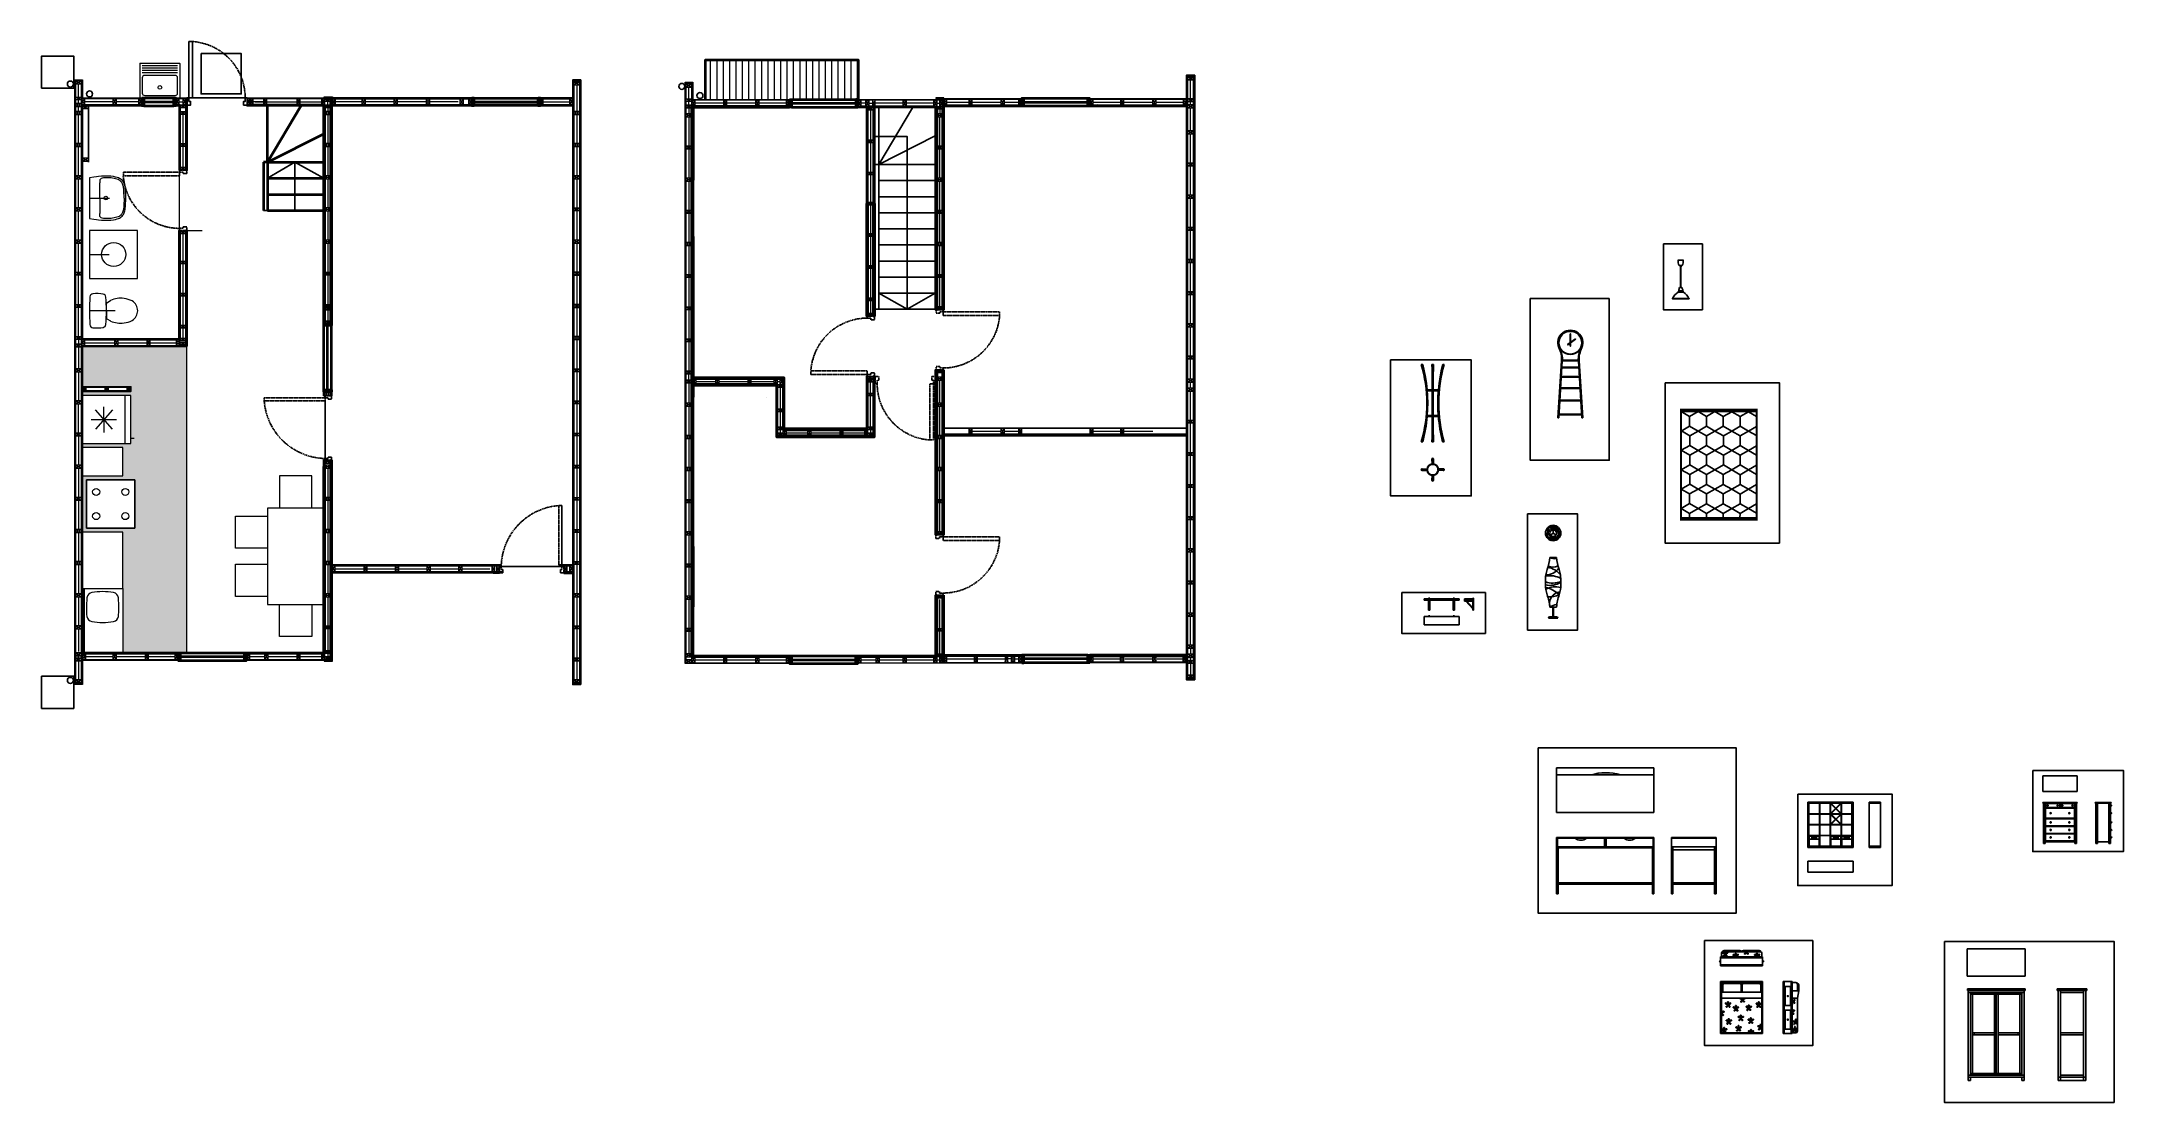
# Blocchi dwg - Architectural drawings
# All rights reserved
# Model space of a CAD drawing. Header units: inches. Extents: x 214 to 2567, y 417 to 1616.
import ezdxf

# ---------------------------------------------------------------- set-up
doc = ezdxf.new("R2010")
doc.units = ezdxf.units.IN
doc.header["$MEASUREMENT"] = 0
doc.linetypes.add('CENTER', pattern=[2, 1.25, -0.25, 0.25, -0.25])
doc.layers.add('_AUX', color=210, linetype='Continuous', lineweight=18, plot=False)
for name, color, linetype, lineweight in [('A-DETL-MBND', 3, 'Continuous', 18), ('A-DETL-MCUT', 4, 'Continuous', 25), ('A-DOOR-FULL', 4, 'Continuous', 25), ('A-ELEV-MBE1', 7, 'Continuous', 35), ('A-ELEV-MBE2', 4, 'Continuous', 25), ('A-FLOR-PATT', 8, 'Continuous', 18), ('A-FURN', 8, 'Continuous', 18), ('A-SECT-MCUT', 7, 'Continuous', 35), ('A-WALL-PATT', 8, 'Continuous', 18), ('A-WALL-STUD', 3, 'Continuous', 18)]:
    doc.layers.add(name, color=color, linetype=linetype, lineweight=lineweight)
doc.layers.add('ARREDI_attrezzature', color=175, linetype='Continuous')
doc.linetypes.add('BATTING', pattern='A,0.0001,-0.1,[134,ltypeshp.shx,S=0.1,R=0,X=-0.1,Y=0],-0.2,[134,ltypeshp.shx,S=0.1,R=180,X=0.1,Y=0],-0.1', length=0.4001)

msp = doc.modelspace()

# ---------------------------------------------------------------- hatches: boundary and pattern name
at = {"layer": 'A-FLOR-PATT'}
h = msp.add_hatch(dxfattribs=at)
h.set_pattern_fill('LINE', color=0, scale=2.272019, angle=90, style=0)
h.set_pattern_definition([(90, (-40631.009, -3017.024), (-7.2136614, 4e-16), [])])
h.paths.add_polyline_path([(1137.3, 1595), (963.9, 1595), (963.9, 1570), (1137.3, 1570)])
h.paths.add_polyline_path([(1137.3, 1570), (963.9, 1570), (963.9, 1550.6), (1059.2, 1550.6), (1061.5, 1550.6), (1061.5, 1550.6), (1134.2, 1550.6), (1136.5, 1550.6), (1136.5, 1550.6), (1137.3, 1550.6)])
h = msp.add_hatch(dxfattribs=at)
h.set_pattern_fill('DOTS', color=0, scale=1.817615, style=0)
h.set_pattern_definition([(0, (-41321.868, -1196.732), (1.44273228, 2.88546456), [0, -2.88546456])])
h.paths.add_polyline_path([(378.3, 1271.1), (260.4, 1271.1), (260.4, 1225.7), (315, 1225.7), (315, 1220.5), (260.4, 1220.5), (260.4, 997.7), (305.8, 997.7), (305.8, 925), (378.3, 925)])
h.paths.add_polyline_path([(264.9, 1065.9), (319.5, 1065.9), (319.5, 1120.4), (264.9, 1120.4)], flags=16)
h.paths.add_polyline_path([(305.8, 1156.9), (260.4, 1156.9), (260.4, 1125), (305.8, 1125)], flags=16)
h.paths.add_polyline_path([(314.9, 1215.9), (260.4, 1215.9), (260.4, 1161.4), (314.9, 1161.4)], flags=16)
h.paths.add_polyline_path([(305.8, 1061.3), (260.4, 1061.3), (260.4, 997.7), (305.8, 997.7)], flags=16)

# ---------------------------------------------------------------- linework, layer by layer
at = {"color": 0}
for p, q in [((1515.8, 1575.9), (1515.8, 1577)), ((1517.3, 894.4), (1517.3, 1578)), ((717.7, 1551.4), (775.2, 1551.4)), ((777.4, 1551.4), (794.9, 1551.4)), ((1225.7, 1316.1), (1232.5, 1316.1)), ((1515.8, 896.5), (1517.3, 896.5))]:
    msp.add_line(p, q, dxfattribs=at)
for p, q in [((823.6, 889), (823.6, 1572.6)), ((542.7, 1552.4), (814.3, 1552.4)), ((542.7, 1544.6), (700.2, 1544.6)), ((542.7, 1543.3), (814.3, 1543.3)), ((702.4, 1544.6), (775.2, 1544.6)), ((777.4, 1544.6), (814.3, 1544.6)), ((469.4, 1461.5), (500.4, 1479.6)), ((500.4, 1425.1), (500.4, 1479.6)), ((533, 1461.5), (500.4, 1479.6)), ((464.9, 1425.1), (469.4, 1425.1)), ((469.4, 1425.1), (500.4, 1425.1)), ((2069.2, 1369), (2063.4, 1369)), ((2066.3, 1369), (2069.2, 1369)), ((2065.9, 1362.7), (2064.5, 1362.7)), ((2066.7, 1362.7), (2065.9, 1362.7)), ((2066, 1361.2), (2066, 1362.7)), ((2066, 1362.7), (2066.3, 1362.7)), ((2066.8, 1361.2), (2066, 1361.2)), ((2066.3, 1361.2), (2066.3, 1339.4)), ((2066.4, 1362.7), (2066.7, 1362.7)), ((2066.6, 1362.7), (2066.8, 1362.7)), ((2066.6, 1339.4), (2066.6, 1361.2)), ((2068.1, 1362.7), (2066.7, 1362.7)), ((2066.8, 1362.7), (2066.8, 1361.2)), ((2066.8, 1362.7), (2068.1, 1362.7)), ((2057.1, 1325.6), (2075.7, 1325.6)), ((2057.1, 1325.6), (2066.4, 1325.6)), ((2057.1, 1325.2), (2075.7, 1325.2)), ((2069.4, 1332.8), (2063.4, 1332.8)), ((2066.4, 1334.3), (2064.1, 1334.3)), ((2065.2, 1337.9), (2067.7, 1337.9)), ((2066.7, 1339.4), (2066.2, 1339.4)), ((2066.2, 1339.4), (2066.2, 1337.9)), ((2066.4, 1337.9), (2066.6, 1337.9)), ((2066.4, 1334.3), (2068.8, 1334.3)), ((2066.6, 1337.9), (2066.7, 1337.9)), ((2066.7, 1337.9), (2066.7, 1339.4)), ((1773.2, 1251), (1775, 1251)), ((1785.3, 1251), (1787.1, 1251)), ((1797.5, 1251), (1799.2, 1251)), ((1927.7, 1190.7), (1931.7, 1255)), ((1928.7, 1190.7), (1932.6, 1255)), ((1932.6, 1247.1), (1932.1, 1247.1)), ((1932.6, 1247.8), (1932.2, 1247.8)), ((1932.3, 1266), (1932.4, 1266)), ((1932.6, 1255), (1950.8, 1255)), ((1932.6, 1247.8), (1951.2, 1247.8)), ((1932.6, 1247.1), (1951.3, 1247.1)), ((1932.7, 1255.8), (1950.7, 1255.8)), ((1950.8, 1255), (1954.7, 1190.7)), ((1951.8, 1266.8), (1951.1, 1266.1)), ((1951.7, 1255), (1955.7, 1190.7)), ((1932.6, 1224.4), (1930.7, 1224.4)), ((1932.6, 1223.7), (1930.7, 1223.7)), ((1932.6, 1237.2), (1931.5, 1237.2)), ((1932.6, 1236.5), (1931.5, 1236.5)), ((1932.6, 1237.2), (1951.9, 1237.2)), ((1932.6, 1236.5), (1951.9, 1236.5)), ((1932.6, 1224.4), (1952.7, 1224.4)), ((1932.6, 1223.7), (1952.7, 1223.7)), ((534.4, 1144.7), (534.4, 1209.7)), ((1780.5, 1222.2), (1779.9, 1222.2)), ((1785.7, 1221.2), (1779.9, 1221.2)), ((1780.5, 1222.2), (1780.5, 1222.2)), ((1780.5, 1222.2), (1785.7, 1222.2)), ((1780.5, 1207.2), (1780.5, 1207.2)), ((1791.9, 1222.2), (1786.7, 1222.2)), ((1786.7, 1221.2), (1792.4, 1221.2)), ((1791.9, 1222.2), (1792.5, 1222.2)), ((1932.6, 1209.9), (1929.8, 1209.9)), ((1932.6, 1210.6), (1929.9, 1210.6)), ((1932.6, 1210.6), (1953.5, 1210.6)), ((1932.6, 1209.9), (1953.6, 1209.9)), ((2066.6, 1198.1), (2066.6, 1200.6)), ((2067.1, 1198.1), (2067.1, 1200.6)), ((2067.6, 1198.1), (2067.6, 1200.6)), ((2068.1, 1198.1), (2068.1, 1200.6)), ((2068.6, 1198.1), (2068.6, 1200.6)), ((2069.1, 1198.1), (2069.1, 1200.6)), ((2069.6, 1198.1), (2069.6, 1200.6)), ((2070.1, 1198.1), (2070.1, 1200.6)), ((2070.6, 1198.1), (2070.6, 1200.6)), ((2071.1, 1198.1), (2071.1, 1200.6)), ((2071.6, 1198.1), (2071.6, 1200.6)), ((2072.1, 1198.1), (2072.1, 1200.6)), ((2072.6, 1198.1), (2072.6, 1200.6)), ((2073.1, 1198.1), (2073.1, 1200.6)), ((2073.6, 1198.1), (2073.6, 1200.6)), ((2074.1, 1198.1), (2074.1, 1200.6)), ((2074.6, 1198.1), (2074.6, 1200.6)), ((2075.1, 1198.1), (2075.1, 1200.6)), ((2075.6, 1198.1), (2075.6, 1200.6)), ((2076.1, 1198.1), (2076.1, 1200.6)), ((2076.6, 1198.1), (2076.6, 1200.6)), ((2077.1, 1198.1), (2077.1, 1200.6)), ((2077.6, 1198.1), (2077.6, 1200.6)), ((2078.1, 1198.1), (2078.1, 1200.6)), ((2078.6, 1198.1), (2078.6, 1200.6)), ((2079.1, 1198.1), (2079.1, 1200.6)), ((2079.6, 1198.1), (2079.6, 1200.6)), ((2080.1, 1198.1), (2080.1, 1200.6)), ((2080.6, 1198.1), (2080.6, 1200.6)), ((2081.1, 1198.1), (2081.1, 1200.6)), ((2081.6, 1198.1), (2081.6, 1200.6)), ((2082.1, 1198.1), (2082.1, 1200.6)), ((2082.6, 1198.1), (2082.6, 1200.6)), ((2083.1, 1198.1), (2083.1, 1200.6)), ((2083.6, 1198.1), (2083.6, 1200.6)), ((2084.1, 1198.1), (2084.1, 1200.6)), ((2084.6, 1198.1), (2084.6, 1200.6)), ((2085.1, 1198.1), (2085.1, 1200.6)), ((2085.6, 1198.1), (2085.6, 1200.6)), ((2086.1, 1198.1), (2086.1, 1200.6)), ((2086.6, 1198.1), (2086.6, 1200.6)), ((2087.1, 1198.1), (2087.1, 1200.6)), ((2087.6, 1198.1), (2087.6, 1200.6)), ((2088.1, 1198.1), (2088.1, 1200.6)), ((2088.6, 1198.1), (2088.6, 1200.6)), ((2089.1, 1198.1), (2089.1, 1200.6)), ((2089.6, 1198.1), (2089.6, 1200.6)), ((2090.1, 1198.1), (2090.1, 1200.6)), ((2090.6, 1198.1), (2090.6, 1200.6)), ((2091.1, 1198.1), (2091.1, 1200.6)), ((2091.6, 1198.1), (2091.6, 1200.6)), ((2092.1, 1198.1), (2092.1, 1200.6)), ((2092.6, 1198.1), (2092.6, 1200.6)), ((2093.1, 1198.1), (2093.1, 1200.6)), ((2093.6, 1198.1), (2093.6, 1200.6)), ((2094.1, 1198.1), (2094.1, 1200.6)), ((2094.6, 1198.1), (2094.6, 1200.6)), ((2095.1, 1198.1), (2095.1, 1200.6)), ((2095.6, 1198.1), (2095.6, 1200.6)), ((2096.1, 1198.1), (2096.1, 1200.6)), ((2096.6, 1198.1), (2096.6, 1200.6)), ((2097.1, 1198.1), (2097.1, 1200.6)), ((2097.6, 1198.1), (2097.6, 1200.6)), ((2098.1, 1198.1), (2098.1, 1200.6)), ((2098.6, 1198.1), (2098.6, 1200.6)), ((2099.1, 1198.1), (2099.1, 1200.6)), ((2099.6, 1198.1), (2099.6, 1200.6)), ((2100.1, 1198.1), (2100.1, 1200.6)), ((2100.6, 1198.1), (2100.6, 1200.6)), ((2101.1, 1198.1), (2101.1, 1200.6)), ((2101.6, 1198.1), (2101.6, 1200.6)), ((2102.1, 1198.1), (2102.1, 1200.6)), ((2102.6, 1198.1), (2102.6, 1200.6)), ((2103.1, 1198.1), (2103.1, 1200.6)), ((2103.6, 1198.1), (2103.6, 1200.6)), ((2104.1, 1198.1), (2104.1, 1200.6)), ((2104.6, 1198.1), (2104.6, 1200.6)), ((2105.1, 1198.1), (2105.1, 1200.6)), ((2105.6, 1198.1), (2105.6, 1200.6)), ((2106.1, 1198.1), (2106.1, 1200.6)), ((2106.6, 1198.1), (2106.6, 1200.6)), ((2107.1, 1198.1), (2107.1, 1200.6)), ((2107.6, 1198.1), (2107.6, 1200.6)), ((2108.1, 1198.1), (2108.1, 1200.6)), ((2108.6, 1198.1), (2108.6, 1200.6)), ((2109.1, 1198.1), (2109.1, 1200.6)), ((2109.6, 1198.1), (2109.6, 1200.6)), ((2110.1, 1198.1), (2110.1, 1200.6)), ((2110.6, 1198.1), (2110.6, 1200.6)), ((2111.1, 1198.1), (2111.1, 1200.6)), ((2111.6, 1198.1), (2111.6, 1200.6)), ((2112.1, 1198.1), (2112.1, 1200.6)), ((2112.6, 1198.1), (2112.6, 1200.6)), ((2113.1, 1198.1), (2113.1, 1200.6)), ((2113.6, 1198.1), (2113.6, 1200.6)), ((2114.1, 1198.1), (2114.1, 1200.6)), ((2114.6, 1198.1), (2114.6, 1200.6)), ((2115.1, 1198.1), (2115.1, 1200.6)), ((2115.6, 1198.1), (2115.6, 1200.6)), ((2116.1, 1198.1), (2116.1, 1200.6)), ((2116.6, 1198.1), (2116.6, 1200.6)), ((2117.1, 1198.1), (2117.1, 1200.6)), ((2117.6, 1198.1), (2117.6, 1200.6)), ((2118.1, 1198.1), (2118.1, 1200.6)), ((2118.6, 1198.1), (2118.6, 1200.6)), ((2119.1, 1198.1), (2119.1, 1200.6)), ((2119.6, 1198.1), (2119.6, 1200.6)), ((2120.1, 1198.1), (2120.1, 1200.6)), ((2120.6, 1198.1), (2120.6, 1200.6)), ((2121.1, 1198.1), (2121.1, 1200.6)), ((2121.6, 1198.1), (2121.6, 1200.6)), ((2122.1, 1198.1), (2122.1, 1200.6)), ((2122.6, 1198.1), (2122.6, 1200.6)), ((2123.1, 1198.1), (2123.1, 1200.6)), ((2123.6, 1198.1), (2123.6, 1200.6)), ((2124.1, 1198.1), (2124.1, 1200.6)), ((2124.6, 1198.1), (2124.6, 1200.6)), ((2125.1, 1198.1), (2125.1, 1200.6)), ((2125.6, 1198.1), (2125.6, 1200.6)), ((2126.1, 1198.1), (2126.1, 1200.6)), ((2126.6, 1198.1), (2126.6, 1200.6)), ((2127.1, 1198.1), (2127.1, 1200.6)), ((2127.6, 1198.1), (2127.6, 1200.6)), ((2128.1, 1198.1), (2128.1, 1200.6)), ((2128.6, 1198.1), (2128.6, 1200.6)), ((2129.1, 1198.1), (2129.1, 1200.6)), ((2129.6, 1198.1), (2129.6, 1200.6)), ((2130.1, 1198.1), (2130.1, 1200.6)), ((2130.6, 1198.1), (2130.6, 1200.6)), ((2131.1, 1198.1), (2131.1, 1200.6)), ((2131.6, 1198.1), (2131.6, 1200.6)), ((2132.1, 1198.1), (2132.1, 1200.6)), ((2132.6, 1198.1), (2132.6, 1200.6)), ((2133.1, 1198.1), (2133.1, 1200.6)), ((2133.6, 1198.1), (2133.6, 1200.6)), ((2134.1, 1198.1), (2134.1, 1200.6)), ((2134.6, 1198.1), (2134.6, 1200.6)), ((2135.1, 1198.1), (2135.1, 1200.6)), ((2135.6, 1198.1), (2135.6, 1200.6)), ((2136.1, 1198.1), (2136.1, 1200.6)), ((2136.6, 1198.1), (2136.6, 1200.6)), ((2137.1, 1198.1), (2137.1, 1200.6)), ((2137.6, 1198.1), (2137.6, 1200.6)), ((2138.1, 1198.1), (2138.1, 1200.6)), ((2138.6, 1198.1), (2138.6, 1200.6)), ((2139.1, 1198.1), (2139.1, 1200.6)), ((2139.6, 1198.1), (2139.6, 1200.6)), ((2140.1, 1198.1), (2140.1, 1200.6)), ((2140.6, 1198.1), (2140.6, 1200.6)), ((2141.1, 1198.1), (2141.1, 1200.6)), ((2141.6, 1198.1), (2141.6, 1200.6)), ((2142.1, 1198.1), (2142.1, 1200.6)), ((2142.6, 1198.1), (2142.6, 1200.6)), ((2143.1, 1198.1), (2143.1, 1200.6)), ((2143.6, 1198.1), (2143.6, 1200.6)), ((2144.1, 1198.1), (2144.1, 1200.6)), ((2144.6, 1198.1), (2144.6, 1200.6)), ((2145.1, 1198.1), (2145.1, 1200.6)), ((2145.6, 1198.1), (2145.6, 1200.6)), ((2146.1, 1198.1), (2146.1, 1200.6)), ((2146.6, 1198.1), (2146.6, 1200.6)), ((2147.1, 1198.1), (2147.1, 1200.6)), ((2147.6, 1198.1), (2147.6, 1200.6)), ((2148.1, 1198.1), (2148.1, 1200.6)), ((2148.6, 1198.1), (2148.6, 1200.6)), ((2149.1, 1198.1), (2149.1, 1200.6)), ((2149.6, 1198.1), (2149.6, 1200.6)), ((2150.1, 1198.1), (2150.1, 1200.6)), ((2150.6, 1198.1), (2150.6, 1200.6)), ((2151.1, 1198.1), (2151.1, 1200.6)), ((2151.6, 1198.1), (2151.6, 1200.6)), ((2152.1, 1198.1), (2152.1, 1200.6)), ((2152.6, 1198.1), (2152.6, 1200.6)), ((1779.9, 1193.2), (1779.4, 1193.2)), ((1779.4, 1193.2), (1779.4, 1192.2)), ((1779.4, 1192.2), (1779.9, 1192.2)), ((1779.9, 1193.2), (1785.7, 1193.2)), ((1780.5, 1192.2), (1779.9, 1192.2)), ((1780.5, 1192.2), (1785.7, 1192.2)), ((1786.7, 1193.2), (1792.4, 1193.2)), ((1791.9, 1192.2), (1786.7, 1192.2)), ((1791.9, 1192.2), (1792.5, 1192.2)), ((1792.4, 1193.2), (1792.9, 1193.2)), ((1792.9, 1192.2), (1792.5, 1192.2)), ((1792.9, 1193.2), (1792.9, 1192.2)), ((1927.7, 1190.7), (1928.7, 1190.7)), ((1932.6, 1194.7), (1928.9, 1194.7)), ((1932.6, 1193.9), (1928.9, 1193.9)), ((1932.6, 1194.7), (1954.5, 1194.7)), ((1932.6, 1193.9), (1954.5, 1193.9)), ((1954.7, 1190.7), (1955.7, 1190.7)), ((1955.7, 1190.7), (1955.7, 1190.7)), ((2066.6, 1077.1), (2066.6, 1198.1)), ((2066.6, 1198.1), (2067.1, 1198.1)), ((2067.1, 1198.1), (2152.6, 1198.1)), ((2067.1, 1197.6), (2152.1, 1197.6)), ((2067.1, 1197.6), (2067.1, 1077.6)), ((2152.1, 1197.6), (2152.1, 1077.6)), ((2152.6, 1198.1), (2152.6, 1077.1)), ((1775, 1163.5), (1773.2, 1163.5)), ((1785.3, 1163.5), (1787.1, 1163.5)), ((1797.4, 1163.5), (1799.2, 1163.5)), ((1774.1, 1132.9), (1779.7, 1132.7)), ((1779.7, 1131.2), (1774.1, 1131.1)), ((1775, 1132.9), (1774.9, 1132.8)), ((1774.9, 1131.1), (1775, 1131.1)), ((1785.4, 1138.5), (1785.3, 1144.1)), ((1787.1, 1144.1), (1786.9, 1138.5)), ((1792.7, 1132.9), (1798.4, 1132.9)), ((1798.3, 1131.1), (1792.7, 1131.4)), ((1785.3, 1119.9), (1785.4, 1125.5)), ((1786.9, 1125.5), (1787.1, 1119.9)), ((802.2, 1091.3), (802.2, 1021.3)), ((1922.1, 1060.2), (1919.3, 1058)), ((1922.1, 1060.2), (1919.3, 1058.1)), ((1922.3, 1060.6), (1922.3, 1064.1)), ((1922.3, 1060.6), (1922.3, 1064.1)), ((1922.5, 1060.2), (1925.2, 1058)), ((1922.5, 1060.2), (1925.3, 1058.1)), ((2152.6, 1077.1), (2066.6, 1077.1)), ((2066.6, 1074.6), (2066.6, 1077.1)), ((2067.1, 1077.6), (2152.1, 1077.6)), ((2067.1, 1074.6), (2067.1, 1077.1)), ((2067.6, 1074.6), (2067.6, 1077.1)), ((2068.1, 1074.6), (2068.1, 1077.1)), ((2068.6, 1074.6), (2068.6, 1077.1)), ((2069.1, 1074.6), (2069.1, 1077.1)), ((2069.6, 1074.6), (2069.6, 1077.1)), ((2070.1, 1074.6), (2070.1, 1077.1)), ((2070.6, 1074.6), (2070.6, 1077.1)), ((2071.1, 1074.6), (2071.1, 1077.1)), ((2071.6, 1074.6), (2071.6, 1077.1)), ((2072.1, 1074.6), (2072.1, 1077.1)), ((2072.6, 1074.6), (2072.6, 1077.1)), ((2073.1, 1074.6), (2073.1, 1077.1)), ((2073.6, 1074.6), (2073.6, 1077.1)), ((2074.1, 1074.6), (2074.1, 1077.1)), ((2074.6, 1074.6), (2074.6, 1077.1)), ((2075.1, 1074.6), (2075.1, 1077.1)), ((2075.6, 1074.6), (2075.6, 1077.1)), ((2076.1, 1074.6), (2076.1, 1077.1)), ((2076.6, 1074.6), (2076.6, 1077.1)), ((2077.1, 1074.6), (2077.1, 1077.1)), ((2077.6, 1074.6), (2077.6, 1077.1)), ((2078.1, 1074.6), (2078.1, 1077.1)), ((2078.6, 1074.6), (2078.6, 1077.1)), ((2079.1, 1074.6), (2079.1, 1077.1)), ((2079.6, 1074.6), (2079.6, 1077.1)), ((2080.1, 1074.6), (2080.1, 1077.1)), ((2080.6, 1074.6), (2080.6, 1077.1)), ((2081.1, 1074.6), (2081.1, 1077.1)), ((2081.6, 1074.6), (2081.6, 1077.1)), ((2082.1, 1074.6), (2082.1, 1077.1)), ((2082.6, 1074.6), (2082.6, 1077.1)), ((2083.1, 1074.6), (2083.1, 1077.1)), ((2083.6, 1074.6), (2083.6, 1077.1)), ((2084.1, 1074.6), (2084.1, 1077.1)), ((2084.6, 1074.6), (2084.6, 1077.1)), ((2085.1, 1074.6), (2085.1, 1077.1)), ((2085.6, 1074.6), (2085.6, 1077.1)), ((2086.1, 1074.6), (2086.1, 1077.1)), ((2086.6, 1074.6), (2086.6, 1077.1)), ((2087.1, 1074.6), (2087.1, 1077.1)), ((2087.6, 1074.6), (2087.6, 1077.1)), ((2088.1, 1074.6), (2088.1, 1077.1)), ((2088.6, 1074.6), (2088.6, 1077.1)), ((2089.1, 1074.6), (2089.1, 1077.1)), ((2089.6, 1074.6), (2089.6, 1077.1)), ((2090.1, 1074.6), (2090.1, 1077.1)), ((2090.6, 1074.6), (2090.6, 1077.1)), ((2091.1, 1074.6), (2091.1, 1077.1)), ((2091.6, 1074.6), (2091.6, 1077.1)), ((2092.1, 1074.6), (2092.1, 1077.1)), ((2092.6, 1074.6), (2092.6, 1077.1)), ((2093.1, 1074.6), (2093.1, 1077.1)), ((2093.6, 1074.6), (2093.6, 1077.1)), ((2094.1, 1074.6), (2094.1, 1077.1)), ((2094.6, 1074.6), (2094.6, 1077.1)), ((2095.1, 1074.6), (2095.1, 1077.1)), ((2095.6, 1074.6), (2095.6, 1077.1)), ((2096.1, 1074.6), (2096.1, 1077.1)), ((2096.6, 1074.6), (2096.6, 1077.1)), ((2097.1, 1074.6), (2097.1, 1077.1)), ((2097.6, 1074.6), (2097.6, 1077.1)), ((2098.1, 1074.6), (2098.1, 1077.1)), ((2098.6, 1074.6), (2098.6, 1077.1)), ((2099.1, 1074.6), (2099.1, 1077.1)), ((2099.6, 1074.6), (2099.6, 1077.1)), ((2100.1, 1074.6), (2100.1, 1077.1)), ((2100.6, 1074.6), (2100.6, 1077.1)), ((2101.1, 1074.6), (2101.1, 1077.1)), ((2101.6, 1074.6), (2101.6, 1077.1)), ((2102.1, 1074.6), (2102.1, 1077.1)), ((2102.6, 1074.6), (2102.6, 1077.1)), ((2103.1, 1074.6), (2103.1, 1077.1)), ((2103.6, 1074.6), (2103.6, 1077.1)), ((2104.1, 1074.6), (2104.1, 1077.1)), ((2104.6, 1074.6), (2104.6, 1077.1)), ((2105.1, 1074.6), (2105.1, 1077.1)), ((2105.6, 1074.6), (2105.6, 1077.1)), ((2106.1, 1074.6), (2106.1, 1077.1)), ((2106.6, 1074.6), (2106.6, 1077.1)), ((2107.1, 1074.6), (2107.1, 1077.1)), ((2107.6, 1074.6), (2107.6, 1077.1)), ((2108.1, 1074.6), (2108.1, 1077.1)), ((2108.6, 1074.6), (2108.6, 1077.1)), ((2109.1, 1074.6), (2109.1, 1077.1)), ((2109.6, 1074.6), (2109.6, 1077.1)), ((2110.1, 1074.6), (2110.1, 1077.1)), ((2110.6, 1074.6), (2110.6, 1077.1)), ((2111.1, 1074.6), (2111.1, 1077.1)), ((2111.6, 1074.6), (2111.6, 1077.1)), ((2112.1, 1074.6), (2112.1, 1077.1)), ((2112.6, 1074.6), (2112.6, 1077.1)), ((2113.1, 1074.6), (2113.1, 1077.1)), ((2113.6, 1074.6), (2113.6, 1077.1)), ((2114.1, 1074.6), (2114.1, 1077.1)), ((2114.6, 1074.6), (2114.6, 1077.1)), ((2115.1, 1074.6), (2115.1, 1077.1)), ((2115.6, 1074.6), (2115.6, 1077.1)), ((2116.1, 1074.6), (2116.1, 1077.1)), ((2116.6, 1074.6), (2116.6, 1077.1)), ((2117.1, 1074.6), (2117.1, 1077.1)), ((2117.6, 1074.6), (2117.6, 1077.1)), ((2118.1, 1074.6), (2118.1, 1077.1)), ((2118.6, 1074.6), (2118.6, 1077.1)), ((2119.1, 1074.6), (2119.1, 1077.1)), ((2119.6, 1074.6), (2119.6, 1077.1)), ((2120.1, 1074.6), (2120.1, 1077.1)), ((2120.6, 1074.6), (2120.6, 1077.1)), ((2121.1, 1074.6), (2121.1, 1077.1)), ((2121.6, 1074.6), (2121.6, 1077.1)), ((2122.1, 1074.6), (2122.1, 1077.1)), ((2122.6, 1074.6), (2122.6, 1077.1)), ((2123.1, 1074.6), (2123.1, 1077.1)), ((2123.6, 1074.6), (2123.6, 1077.1)), ((2124.1, 1074.6), (2124.1, 1077.1)), ((2124.6, 1074.6), (2124.6, 1077.1)), ((2125.1, 1074.6), (2125.1, 1077.1)), ((2125.6, 1074.6), (2125.6, 1077.1)), ((2126.1, 1074.6), (2126.1, 1077.1)), ((2126.6, 1074.6), (2126.6, 1077.1)), ((2127.1, 1074.6), (2127.1, 1077.1)), ((2127.6, 1074.6), (2127.6, 1077.1)), ((2128.1, 1074.6), (2128.1, 1077.1)), ((2128.6, 1074.6), (2128.6, 1077.1)), ((2129.1, 1074.6), (2129.1, 1077.1)), ((2129.6, 1074.6), (2129.6, 1077.1)), ((2130.1, 1074.6), (2130.1, 1077.1)), ((2130.6, 1074.6), (2130.6, 1077.1)), ((2131.1, 1074.6), (2131.1, 1077.1)), ((2131.6, 1074.6), (2131.6, 1077.1)), ((2132.1, 1074.6), (2132.1, 1077.1)), ((2132.6, 1074.6), (2132.6, 1077.1)), ((2133.1, 1074.6), (2133.1, 1077.1)), ((2133.6, 1074.6), (2133.6, 1077.1)), ((2134.1, 1074.6), (2134.1, 1077.1)), ((2134.6, 1074.6), (2134.6, 1077.1)), ((2135.1, 1074.6), (2135.1, 1077.1)), ((2135.6, 1074.6), (2135.6, 1077.1)), ((2136.1, 1074.6), (2136.1, 1077.1)), ((2136.6, 1074.6), (2136.6, 1077.1)), ((2137.1, 1074.6), (2137.1, 1077.1)), ((2137.6, 1074.6), (2137.6, 1077.1)), ((2138.1, 1074.6), (2138.1, 1077.1)), ((2138.6, 1074.6), (2138.6, 1077.1)), ((2139.1, 1074.6), (2139.1, 1077.1)), ((2139.6, 1074.6), (2139.6, 1077.1)), ((2140.1, 1074.6), (2140.1, 1077.1)), ((2140.6, 1074.6), (2140.6, 1077.1)), ((2141.1, 1074.6), (2141.1, 1077.1)), ((2141.6, 1074.6), (2141.6, 1077.1)), ((2142.1, 1074.6), (2142.1, 1077.1)), ((2142.6, 1074.6), (2142.6, 1077.1)), ((2143.1, 1074.6), (2143.1, 1077.1)), ((2143.6, 1074.6), (2143.6, 1077.1)), ((2144.1, 1074.6), (2144.1, 1077.1)), ((2144.6, 1074.6), (2144.6, 1077.1)), ((2145.1, 1074.6), (2145.1, 1077.1)), ((2145.6, 1074.6), (2145.6, 1077.1)), ((2146.1, 1074.6), (2146.1, 1077.1)), ((2146.6, 1074.6), (2146.6, 1077.1)), ((2147.1, 1074.6), (2147.1, 1077.1)), ((2147.6, 1074.6), (2147.6, 1077.1)), ((2148.1, 1074.6), (2148.1, 1077.1)), ((2148.6, 1074.6), (2148.6, 1077.1)), ((2149.1, 1074.6), (2149.1, 1077.1)), ((2149.6, 1074.6), (2149.6, 1077.1)), ((2150.1, 1074.6), (2150.1, 1077.1)), ((2150.6, 1074.6), (2150.6, 1077.1)), ((2151.1, 1074.6), (2151.1, 1077.1)), ((2151.6, 1074.6), (2151.6, 1077.1)), ((2152.1, 1074.6), (2152.1, 1077.1)), ((2152.6, 1074.6), (2152.6, 1077.1)), ((542.2, 1023.2), (733.6, 1023.2)), ((542.2, 1015.4), (735.2, 1015.4)), ((724.3, 1023.2), (724.3, 1024.4)), ((724.3, 1016.3), (724.3, 1016.4)), ((731.5, 1023.2), (731.5, 1024.4)), ((731.5, 1022.7), (731.5, 1023.2)), ((733.6, 1022.7), (798.6, 1022.7)), ((814.3, 1023.1), (804.2, 1023.1)), ((814.3, 1016.3), (804.2, 1016.3)), ((804.9, 1023.1), (814.3, 1023.1)), ((812.6, 1024.4), (806.5, 1024.4)), ((806.5, 1024.4), (806.5, 1023.1)), ((806.5, 1016.3), (806.5, 1015.4)), ((806.5, 1015.4), (812.6, 1015.4)), ((808.1, 1016.3), (814.3, 1016.3)), ((812.6, 1023.1), (812.6, 1024.4)), ((812.6, 1015.4), (812.6, 1016.3)), ((813.8, 1024.4), (814.3, 1024.4)), ((1918.5, 1032.7), (1926, 1032.7)), ((1918.5, 1032.7), (1924.8, 1032.7)), ((1918.5, 1032.7), (1922.3, 1032.7)), ((1922.5, 1032.7), (1922, 1032.7)), ((1922, 1032.7), (1922.3, 1032.7)), ((1776.4, 985.8), (1815.9, 985.8)), ((1776.4, 985.8), (1776.4, 984.5)), ((1776.4, 984.5), (1815.9, 984.5)), ((1776.4, 956.4), (1776.4, 965.9)), ((1776.4, 965.9), (1815.9, 965.9)), ((1781.4, 985.8), (1781.4, 986.8)), ((1782.9, 986.8), (1781.4, 986.8)), ((1781.4, 984.5), (1781.4, 978)), ((1781.4, 984.5), (1781.4, 983.5)), ((1781.4, 983.5), (1782.9, 983.5)), ((1781.4, 978), (1781.4, 976)), ((1781.4, 976), (1781.4, 973.3)), ((1781.4, 974.6), (1782.9, 974.6)), ((1781.4, 973.3), (1782.9, 973.3)), ((1781.4, 965.9), (1781.4, 966.6)), ((1781.4, 966.6), (1782.9, 966.6)), ((1782.9, 986.8), (1782.9, 985.8)), ((1782.9, 983.5), (1782.9, 984.5)), ((1782.9, 978), (1782.9, 983.5)), ((1782.9, 976), (1782.9, 978)), ((1782.9, 976), (1782.9, 973.3)), ((1782.9, 966.6), (1782.9, 965.9)), ((1809.4, 986.8), (1809.4, 985.8)), ((1809.4, 986.8), (1810.9, 986.8)), ((1809.4, 984.5), (1809.4, 983.5)), ((1809.4, 983.5), (1810.9, 983.5)), ((1809.4, 983.5), (1809.4, 978)), ((1809.4, 978), (1809.4, 976)), ((1809.4, 976), (1809.4, 973.3)), ((1809.4, 974.6), (1810.9, 974.6)), ((1809.4, 973.3), (1810.9, 973.3)), ((1810.9, 966.6), (1809.4, 966.6)), ((1809.4, 966.6), (1809.4, 965.9)), ((1810.9, 986.8), (1810.9, 985.8)), ((1810.9, 983.5), (1810.9, 984.5)), ((1810.9, 978), (1810.9, 983.5)), ((1810.9, 976), (1810.9, 978)), ((1810.9, 976), (1810.9, 973.3)), ((1810.9, 965.9), (1810.9, 966.6)), ((1815.9, 984.5), (1815.9, 985.8)), ((1815.9, 965.9), (1815.9, 956.4)), ((1822.1, 984.5), (1822.1, 985.8)), ((1822.1, 985.8), (1831.6, 985.8)), ((1831.6, 984.5), (1822.1, 984.5)), ((1822.1, 984.5), (1822.1, 983.5)), ((1822.1, 983.5), (1831.6, 983.5)), ((1823.6, 983.5), (1831.6, 974.6)), ((1824.6, 983.5), (1831.6, 975.7)), ((1831.6, 985.8), (1831.6, 986.8)), ((1831.6, 986.8), (1832.4, 986.8)), ((1831.6, 985.8), (1831.6, 984.5)), ((1831.6, 976), (1831.6, 984.5)), ((1831.6, 973.3), (1831.6, 976)), ((1832.4, 973.3), (1831.6, 973.3)), ((1832.4, 986.8), (1832.4, 976)), ((1832.4, 973.3), (1832.4, 976)), ((1918.5, 976.7), (1926, 976.7)), ((1918.5, 965.7), (1926, 965.7)), ((1922, 976.7), (1922, 965.7)), ((1922.5, 965.7), (1922.5, 976.7)), ((1815.9, 956.4), (1776.4, 956.4)), ((1927.5, 964.2), (1917, 964.2)), ((1922.3, 964.2), (1927.5, 964.2)), ((542.7, 916.3), (542.7, 916.3)), ((1926.2, 794.7), (2036.1, 794.7)), ((1926.2, 744.4), (1926.2, 794.7)), ((1926.2, 786.8), (2036.1, 786.8)), ((1953, 786.8), (1986.6, 786.8)), ((2036.1, 794.7), (2036.1, 744.4)), ((2514.3, 785.8), (2475.8, 785.8)), ((2475.8, 785.8), (2475.8, 768)), ((2514.3, 768), (2514.3, 785.8)), ((2261.3, 756.2), (2209.9, 756.2)), ((2209.9, 756.2), (2209.9, 704.8)), ((2209.9, 756.2), (2209.9, 754.8)), ((2209.9, 754.8), (2261.3, 754.8)), ((2209.9, 754.8), (2211.3, 754.8)), ((2211.3, 754.8), (2211.3, 706.2)), ((2211.3, 754.8), (2211.3, 743.4)), ((2222.7, 754.8), (2222.5, 754.8)), ((2223.2, 754.8), (2223.2, 742.8)), ((2223.6, 742.8), (2223.6, 754.8)), ((2235.6, 754.8), (2235.4, 754.8)), ((2235.4, 754.8), (2235.4, 742.8)), ((2235.8, 742.8), (2235.8, 754.8)), ((2235.8, 754.8), (2235.9, 754.8)), ((2235.8, 754.5), (2247.3, 742.8)), ((2247.7, 743.2), (2236.1, 754.8)), ((2241.7, 749.2), (2247.3, 754.8)), ((2247.7, 754.5), (2242.1, 748.8)), ((2247.7, 754.8), (2247.7, 742.8)), ((2248, 742.8), (2248, 754.8)), ((2248.4, 754.8), (2248.3, 754.8)), ((2259.9, 706.2), (2259.9, 754.8)), ((2261.3, 704.8), (2261.3, 756.2)), ((2292, 756.2), (2279.5, 756.2)), ((2279.5, 704.8), (2279.5, 756.2)), ((2279.5, 754.8), (2292, 754.8)), ((2292, 704.8), (2292, 756.2)), ((2475.8, 768), (2514.3, 768)), ((2475.8, 755.7), (2514.3, 755.7)), ((2475.8, 755), (2475.8, 755.7)), ((2514.3, 755), (2475.8, 755)), ((2475.8, 755), (2476.5, 755)), ((2476.5, 755), (2476.5, 709.4)), ((2478.3, 711.9), (2478.3, 755)), ((2478.3, 755), (2494.7, 755)), ((2478.3, 755), (2478.3, 748.6)), ((2478.3, 755), (2478.3, 749.6)), ((2478.3, 755), (2478.7, 755)), ((2478.3, 755), (2478.3, 754.6)), ((2478.7, 754.6), (2478.7, 750)), ((2494.7, 750), (2494.7, 754.6)), ((2494.7, 754.6), (2494.7, 750)), ((2495.4, 754.6), (2495.4, 750)), ((2511.8, 755), (2511.4, 755)), ((2511.4, 754.6), (2511.4, 750)), ((2511.8, 711.9), (2511.8, 755)), ((2513.6, 709.4), (2513.6, 755)), ((2514.3, 755.7), (2514.3, 755)), ((2534.9, 755.7), (2534.9, 755)), ((2534.9, 755.7), (2552.7, 755.7)), ((2552.7, 755), (2534.9, 755)), ((2534.9, 755), (2535.6, 755)), ((2535.6, 755), (2535.6, 709.4)), ((2537.4, 711.2), (2537.4, 755)), ((2550.2, 711.2), (2550.2, 755)), ((2552, 711.2), (2552, 755)), ((2552.7, 755.7), (2552.7, 755)), ((2036.1, 744.4), (1926.2, 744.4)), ((2211.3, 743.4), (2211.3, 730.5)), ((2211.3, 742.7), (2211.3, 742.8)), ((2211.3, 742.8), (2259.9, 742.8)), ((2259.9, 742.5), (2211.3, 742.5)), ((2211.3, 730.5), (2211.3, 730.7)), ((2211.3, 730.7), (2259.9, 730.7)), ((2211.3, 730.5), (2211.3, 717.6)), ((2259.9, 730.3), (2211.3, 730.3)), ((2223.2, 742.5), (2223.2, 730.7)), ((2223.2, 730.3), (2223.2, 718.5)), ((2223.6, 730.7), (2223.6, 742.5)), ((2223.6, 718.5), (2223.6, 730.3)), ((2235.4, 742.5), (2235.4, 730.7)), ((2235.4, 730.3), (2235.4, 718.5)), ((2235.8, 743.2), (2241.4, 748.8)), ((2235.8, 743.1), (2235.8, 742.8)), ((2235.8, 742.8), (2235.8, 743)), ((2235.8, 742.8), (2235.9, 742.8)), ((2235.8, 730.7), (2235.8, 742.5)), ((2236.1, 742.5), (2235.8, 742.5)), ((2235.8, 742.3), (2247.3, 730.7)), ((2235.8, 731), (2241.4, 736.7)), ((2235.8, 718.5), (2235.8, 730.3)), ((2241.7, 748.5), (2236.1, 742.8)), ((2236.1, 742.5), (2236.1, 742.5)), ((2241.7, 736.3), (2236.1, 730.7)), ((2247.7, 731), (2236.3, 742.5)), ((2241.7, 737), (2247.2, 742.5)), ((2247.7, 742.3), (2242.1, 736.7)), ((2247.7, 742.8), (2247.5, 742.8)), ((2247.7, 742.8), (2247.7, 743)), ((2247.7, 742.5), (2247.7, 730.7)), ((2247.7, 730.3), (2247.7, 718.5)), ((2248, 730.7), (2248, 742.5)), ((2248, 718.5), (2248, 730.3)), ((2259.9, 742.8), (2259.9, 742.5)), ((2259.9, 730.7), (2259.9, 730.3)), ((2259.9, 730.3), (2259.9, 718.5)), ((2478.3, 748.6), (2478.3, 739.7)), ((2478.3, 740.7), (2478.3, 731.8)), ((2478.3, 729), (2478.3, 737.5)), ((2478.3, 727.6), (2478.3, 735.4)), ((2478.7, 749.3), (2511.4, 749.3)), ((2478.7, 737.9), (2511.4, 737.9)), ((2478.7, 737.2), (2511.4, 737.2)), ((2478.7, 729.3), (2478.7, 737.2)), ((2478.7, 729.3), (2511.4, 729.3)), ((2511.4, 729.3), (2511.4, 737.2)), ((2511.8, 749.6), (2511.8, 740.7)), ((2511.8, 739.7), (2511.8, 730.8)), ((2511.8, 731.8), (2511.8, 722.9)), ((1926.2, 716.1), (2036.1, 716.1)), ((1926.2, 652.3), (1926.2, 716.1)), ((1926.2, 716.1), (1926.2, 701)), ((1926.2, 716.1), (1926.2, 715.3)), ((1926.2, 715.3), (2036.1, 715.3)), ((1927, 715.3), (1927, 705.4)), ((1927, 715.3), (1982, 715.3)), ((1947.3, 715.3), (1959.9, 715.3)), ((1982, 715.3), (1980.3, 715.3)), ((1980.3, 715.3), (1980.3, 705.4)), ((1980.3, 715.3), (1980.3, 705.4)), ((1982, 705.4), (1982, 715.3)), ((2036.1, 715.3), (2035.3, 715.3)), ((2035.3, 715.3), (2035.3, 705.4)), ((2035.3, 705.4), (2035.3, 715.3)), ((2036.1, 716.1), (2036.1, 716.1)), ((2036.1, 716.1), (2036.1, 652.3)), ((2055.9, 716.1), (2106.3, 716.1)), ((2055.9, 716.1), (2055.9, 652.3)), ((2055.9, 716.1), (2055.9, 715.3)), ((2055.9, 715.3), (2106.3, 715.3)), ((2063.8, 715.3), (2063.8, 716.1)), ((2106.3, 652.3), (2106.3, 716.1)), ((2209.9, 704.8), (2209.9, 706.2)), ((2209.9, 706.2), (2261.3, 706.2)), ((2211.3, 718.3), (2211.3, 718.5)), ((2211.3, 718.5), (2259.9, 718.5)), ((2259.9, 718.2), (2211.3, 718.2)), ((2211.3, 717.6), (2211.3, 706.2)), ((2222.8, 714.2), (2211.6, 714.2)), ((2212.1, 718.2), (2223.2, 718.2)), ((2214.5, 716.6), (2214.5, 715)), ((2219.9, 716.6), (2214.5, 716.6)), ((2214.5, 715), (2219.9, 715)), ((2219.9, 715), (2219.9, 716.6)), ((2222.5, 706.2), (2222.9, 706.2)), ((2223.2, 721.4), (2223.2, 718.2)), ((2223.2, 718.2), (2223.2, 706.2)), ((2223.6, 706.2), (2223.6, 718.2)), ((2235.4, 718.2), (2235.4, 706.2)), ((2235.4, 706.2), (2235.8, 706.2)), ((2235.8, 706.2), (2235.8, 718.2)), ((2236.2, 714.2), (2247.4, 714.2)), ((2239.1, 716.6), (2239.1, 715)), ((2244.4, 716.6), (2239.1, 716.6)), ((2239.1, 715), (2244.4, 715)), ((2244.4, 715), (2244.4, 716.6)), ((2247.4, 717.5), (2247.4, 714.2)), ((2247.7, 718.2), (2247.7, 706.2)), ((2248, 706.2), (2248, 718.2)), ((2248.3, 706.2), (2248.6, 706.2)), ((2248.4, 714.2), (2259.6, 714.2)), ((2251.3, 716.6), (2251.3, 715)), ((2256.6, 716.6), (2251.3, 716.6)), ((2251.3, 715), (2256.6, 715)), ((2256.6, 715), (2256.6, 716.6)), ((2259.6, 717.5), (2259.6, 714.2)), ((2259.9, 718.5), (2259.9, 718.2)), ((2261.3, 706.2), (2259.9, 706.2)), ((2279.5, 706.2), (2292, 706.2)), ((2476.5, 711.2), (2513.6, 711.2)), ((2476.5, 709.4), (2478.3, 709.4)), ((2478.3, 711.9), (2478.3, 726.1)), ((2478.3, 711.9), (2478.3, 720.4)), ((2478.3, 711.9), (2478.3, 719.7)), ((2478.3, 709.4), (2478.3, 711.9)), ((2478.7, 728.6), (2511.4, 728.6)), ((2478.7, 720.8), (2478.7, 728.6)), ((2478.7, 720.8), (2511.4, 720.8)), ((2478.7, 720.1), (2511.4, 720.1)), ((2478.7, 712.2), (2478.7, 720.1)), ((2478.7, 712.2), (2511.4, 712.2)), ((2511.4, 720.8), (2511.4, 728.6)), ((2511.4, 712.2), (2511.4, 720.1)), ((2511.8, 720.4), (2511.8, 729)), ((2511.8, 719.7), (2511.8, 727.6)), ((2511.8, 711.9), (2511.8, 709.4)), ((2511.8, 709.4), (2513.6, 709.4)), ((2537.4, 711.2), (2535.6, 711.2)), ((2535.6, 711.2), (2552, 711.2)), ((2535.6, 709.4), (2537.4, 709.4)), ((2537.4, 709.4), (2537.4, 711.2)), ((2550.2, 709.4), (2550.2, 711.2)), ((2550.2, 711.2), (2552, 711.2)), ((2552, 709.4), (2550.2, 709.4)), ((2552, 711.2), (2552, 709.4)), ((1926.2, 704.5), (1926.2, 705.4)), ((1926.2, 705.4), (2036.1, 705.4)), ((1926.2, 704.5), (2036.1, 704.5)), ((1926.2, 704.5), (1927.8, 704.5)), ((1927.8, 704.5), (1927.8, 652.3)), ((1981.1, 705.4), (1982, 705.4)), ((2036.1, 704.5), (2034.4, 704.5)), ((2034.4, 704.5), (2034.4, 652.3)), ((2055.9, 704.5), (2055.9, 705.4)), ((2055.9, 705.4), (2106.3, 705.4)), ((2055.9, 704.5), (2057.6, 704.5)), ((2057.6, 704.5), (2057.6, 652.3)), ((2057.6, 704.5), (2057.6, 702)), ((2057.6, 702), (2104.6, 702)), ((2106.3, 704.5), (2104.6, 704.5)), ((2104.6, 704.5), (2104.6, 652.3)), ((2209.9, 704.8), (2261.3, 704.8)), ((2209.9, 689.3), (2261.3, 689.3)), ((2209.9, 689.3), (2209.9, 676.8)), ((2261.3, 676.8), (2261.3, 689.3)), ((2279.5, 704.8), (2280.9, 704.8)), ((2280.9, 704.8), (2290.6, 704.8)), ((2292, 704.8), (2290.6, 704.8)), ((1927.8, 652.3), (1927.8, 664.9)), ((1927.8, 664.9), (2034.4, 664.9)), ((2034.4, 663.2), (1927.8, 663.2)), ((2034.4, 664.9), (2034.4, 663.2)), ((2057.6, 652.3), (2057.6, 664.9)), ((2057.6, 664.9), (2104.6, 664.9)), ((2104.6, 663.2), (2057.6, 663.2)), ((2104.6, 664.9), (2104.6, 663.2)), ((2209.9, 676.8), (2261.3, 676.8)), ((1926.2, 652.3), (1927.8, 652.3)), ((2034.4, 652.3), (2036.1, 652.3)), ((2055.9, 652.3), (2057.6, 652.3)), ((2104.6, 652.3), (2106.3, 652.3)), ((2115.5, 588.5), (2133.3, 588.5)), ((2137.5, 588.5), (2155.2, 588.4)), ((2390.3, 559.4), (2390.3, 590.4)), ((2390.3, 590.4), (2455.6, 590.4)), ((2455.6, 590.4), (2455.6, 559.4)), ((2111.5, 580), (2111.5, 581.1)), ((2111.5, 581.1), (2158.8, 581.1)), ((2111.5, 570.9), (2111.5, 581.1)), ((2158.8, 580), (2111.5, 580)), ((2111.5, 570.9), (2111.5, 572)), ((2111.5, 572), (2158.8, 572)), ((2111.5, 570.9), (2158.8, 570.9)), ((2112.4, 581.1), (2112.4, 585.3)), ((2116.1, 584.6), (2113.9, 585.3)), ((2114, 586.9), (2156.5, 586.9)), ((2114.5, 586.3), (2116.1, 584.6)), ((2114.6, 582.6), (2116.3, 584.2)), ((2116.3, 584.2), (2115.5, 582)), ((2116.6, 585), (2116.1, 586.9)), ((2117, 586.9), (2116.6, 585)), ((2116.8, 584.2), (2118.7, 582.7)), ((2117.7, 582), (2116.8, 584.2)), ((2117, 584.7), (2118.6, 586.4)), ((2119.2, 585.4), (2117, 584.7)), ((2128.1, 582.2), (2125.8, 582.9)), ((2126.4, 583.9), (2128.1, 582.2)), ((2127.6, 581.1), (2128.2, 581.8)), ((2128.5, 582.5), (2127.9, 584.8)), ((2128.2, 581.8), (2128, 581.1)), ((2129.1, 584.8), (2128.5, 582.5)), ((2128.8, 581.7), (2129.5, 581.1)), ((2129, 581.1), (2128.8, 581.7)), ((2129, 582.2), (2130.6, 583.9)), ((2131.2, 582.9), (2129, 582.2)), ((2138.5, 585.1), (2140.3, 586.7)), ((2140.3, 586.7), (2139.5, 584.5)), ((2140.8, 586.6), (2142.6, 585.2)), ((2141.7, 584.5), (2140.8, 586.6)), ((2152.3, 582.2), (2150, 582.9)), ((2150.6, 583.9), (2152.3, 582.2)), ((2151.7, 581.1), (2152.4, 581.8)), ((2152.7, 582.5), (2152.1, 584.8)), ((2152.4, 581.8), (2152.2, 581.1)), ((2153.3, 584.8), (2152.7, 582.5)), ((2153, 581.7), (2153.7, 581.1)), ((2153.2, 581.1), (2153, 581.7)), ((2153.2, 582.3), (2154.8, 583.9)), ((2155.4, 583), (2153.2, 582.3)), ((2158, 585.3), (2158, 581.1)), ((2158.8, 581.1), (2158.8, 570.9)), ((2158.8, 572), (2158.8, 580)), ((2158.8, 576.1), (2158.8, 570.9)), ((2158.8, 553.3), (2111.5, 553.3)), ((2111.5, 553.3), (2111.5, 494.6)), ((2112.4, 550.5), (2112.4, 496.7)), ((2112.4, 541.3), (2158, 541.3)), ((2112.4, 534.6), (2112.4, 541.3)), ((2156.5, 552.1), (2113.9, 552.1)), ((2158, 496.7), (2158, 550.5)), ((2158, 541.3), (2158, 534.6)), ((2158.8, 494.6), (2158.8, 553.3)), ((2182.2, 538.4), (2182.2, 553.3)), ((2182.2, 553.3), (2182.2, 494.6)), ((2192.4, 553.3), (2182.2, 553.3)), ((2182.2, 553.3), (2183.3, 553.3)), ((2183.3, 553.3), (2183.3, 494.6)), ((2190.5, 526.1), (2190.5, 547.5)), ((2191.3, 494.6), (2191.3, 553.3)), ((2192.4, 494.6), (2192.4, 553.3)), ((2192.4, 552.1), (2196.6, 552.1)), ((2199.8, 542.9), (2192.4, 542.9)), ((2198.2, 551.2), (2198, 551.2)), ((2198.2, 550.5), (2198.2, 542.9)), ((2198.2, 534.6), (2199.8, 542.9)), ((2199.8, 549.7), (2199.8, 542.9)), ((2390.3, 559.4), (2455.6, 559.4)), ((2390.4, 545.1), (2390.4, 543)), ((2391.4, 545.1), (2390.4, 545.1)), ((2390.4, 545.1), (2390.4, 545.1)), ((2390.4, 543), (2454.5, 543)), ((2391.4, 545.1), (2454.5, 545.1)), ((2391.4, 543), (2391.4, 441.5)), ((2454.5, 545.1), (2455.6, 545.1)), ((2454.5, 543), (2454.5, 441.5)), ((2454.5, 543), (2455.6, 543)), ((2455.6, 543), (2455.6, 545.1)), ((2455.6, 545.1), (2455.6, 545.1)), ((2492, 543), (2492, 545.1)), ((2492, 545.1), (2524.1, 545.1)), ((2493.1, 543), (2492, 543)), ((2493.1, 543), (2493.1, 441.5)), ((2493.1, 543), (2524.1, 543)), ((2495.7, 445.2), (2495.7, 543)), ((2495.7, 543), (2495.7, 540.9)), ((2521.5, 445.2), (2521.5, 543)), ((2525.2, 545.1), (2524.1, 545.1)), ((2524.1, 441.5), (2524.1, 543)), ((2524.1, 543), (2525.2, 543)), ((2525.2, 543), (2525.2, 545.1)), ((2158, 534.6), (2112.4, 534.6)), ((2113, 520.4), (2112.4, 518.2)), ((2112.9, 517.9), (2114.5, 519.6)), ((2115.1, 518.6), (2112.9, 517.9)), ((2119.4, 527.3), (2117.1, 527.9)), ((2117.7, 528.9), (2119.4, 527.3)), ((2117.8, 525.2), (2119.5, 526.8)), ((2119.5, 526.8), (2118.8, 524.6)), ((2119.8, 527.6), (2119.2, 529.8)), ((2120.4, 529.8), (2119.8, 527.6)), ((2120.1, 526.8), (2121.9, 525.3)), ((2121, 524.6), (2120.1, 526.8)), ((2120.3, 527.3), (2121.9, 529)), ((2122.5, 528), (2120.3, 527.3)), ((2128.3, 522.9), (2126.1, 523.6)), ((2126.7, 524.5), (2128.3, 522.9)), ((2126.8, 520.9), (2128.5, 522.4)), ((2128.5, 522.4), (2127.8, 520.2)), ((2128.8, 523.2), (2128.2, 525.4)), ((2129.4, 525.4), (2128.8, 523.2)), ((2129.1, 522.4), (2130.9, 520.9)), ((2130, 520.2), (2129.1, 522.4)), ((2129.3, 522.9), (2130.9, 524.6)), ((2131.5, 523.6), (2129.3, 522.9)), ((2135.8, 533), (2133.5, 533.7)), ((2134.2, 534.6), (2135.8, 533)), ((2134.2, 531), (2135.9, 532.6)), ((2135.9, 532.6), (2135.2, 530.4)), ((2136.2, 533.4), (2135.9, 534.6)), ((2136.5, 534.6), (2136.2, 533.4)), ((2136.5, 532.6), (2138.3, 531.1)), ((2137.4, 530.4), (2136.5, 532.6)), ((2136.7, 533.1), (2138.2, 534.6)), ((2138.9, 533.8), (2136.7, 533.1)), ((2142.9, 523.5), (2140.6, 524.2)), ((2141.2, 525.2), (2142.9, 523.5)), ((2141.3, 521.5), (2143, 523.1)), ((2143, 523.1), (2142.3, 520.9)), ((2143.3, 523.8), (2142.7, 526.1)), ((2143.9, 526.1), (2143.3, 523.8)), ((2143.6, 523), (2145.4, 521.6)), ((2144.5, 520.9), (2143.6, 523)), ((2143.8, 523.5), (2145.4, 525.2)), ((2146, 524.3), (2143.8, 523.5)), ((2154.2, 527.1), (2151.9, 527.7)), ((2152.5, 528.7), (2154.2, 527.1)), ((2152.6, 525), (2154.3, 526.6)), ((2154.3, 526.6), (2153.6, 524.4)), ((2154.6, 527.4), (2154, 529.6)), ((2155.2, 529.6), (2154.6, 527.4)), ((2154.9, 526.6), (2156.7, 525.1)), ((2155.8, 524.4), (2154.9, 526.6)), ((2155.1, 527.1), (2156.7, 528.8)), ((2157.3, 527.8), (2155.1, 527.1)), ((2182.2, 507.9), (2182.2, 538.4)), ((2198.2, 534.6), (2192.4, 534.6)), ((2192.4, 531.5), (2192.5, 531.2)), ((2192.5, 531.2), (2192.4, 531.3)), ((2192.4, 530.3), (2192.9, 528.1)), ((2192.6, 521.7), (2192.4, 521.3)), ((2192.4, 519.2), (2194, 520.9)), ((2194.7, 519.9), (2192.4, 519.2)), ((2192.4, 518.5), (2194.1, 517.2)), ((2193.2, 516.5), (2192.4, 518.2)), ((2192.9, 531.1), (2194.8, 532.6)), ((2195.2, 531.5), (2192.9, 531.1)), ((2192.9, 530.6), (2195.1, 529.8)), ((2194.5, 528.8), (2192.9, 530.6)), ((2198.2, 534.6), (2198.2, 496.7)), ((2394, 540.9), (2391.4, 540.9)), ((2391.4, 540.9), (2454.5, 540.9)), ((2394, 447.3), (2394, 540.9)), ((2394, 540.9), (2451.9, 540.9)), ((2423, 538.8), (2394, 538.8)), ((2394, 538.8), (2396.1, 538.8)), ((2396.1, 538.8), (2396.1, 449.4)), ((2423, 538.8), (2420.9, 538.8)), ((2420.9, 538.8), (2420.9, 449.4)), ((2420.9, 449.4), (2420.9, 538.8)), ((2423, 494.1), (2423, 540.9)), ((2423, 540.9), (2423, 447.3)), ((2423, 540.9), (2423, 538.8)), ((2423, 538.8), (2451.9, 538.8)), ((2425.1, 449.4), (2425.1, 538.8)), ((2451.9, 538.8), (2449.8, 538.8)), ((2449.8, 538.8), (2449.8, 449.4)), ((2451.9, 447.3), (2451.9, 540.9)), ((2495.7, 540.9), (2521.5, 540.9)), ((2111.5, 494.6), (2158.8, 494.6)), ((2112.7, 517.4), (2114.5, 515.9)), ((2113.6, 515.2), (2112.7, 517.4)), ((2115, 498), (2112.8, 498.7)), ((2115, 498), (2112.8, 498.7)), ((2113.4, 499.7), (2115, 498)), ((2113.4, 499.7), (2115, 498)), ((2113.5, 496), (2115.2, 497.6)), ((2113.5, 496), (2115.2, 497.6)), ((2114, 495.1), (2156.5, 495.1)), ((2115.2, 497.6), (2114.4, 495.4)), ((2115.2, 497.6), (2114.4, 495.4)), ((2115.4, 498.4), (2114.9, 500.6)), ((2115.4, 498.4), (2114.9, 500.6)), ((2116, 500.6), (2115.4, 498.4)), ((2116, 500.6), (2115.4, 498.4)), ((2115.7, 497.6), (2117.6, 496.1)), ((2116.6, 495.4), (2115.7, 497.6)), ((2115.7, 497.6), (2117.6, 496.1)), ((2116.6, 495.4), (2115.7, 497.6)), ((2115.9, 498.1), (2117.5, 499.8)), ((2115.9, 498.1), (2117.5, 499.8)), ((2118.1, 498.8), (2115.9, 498.1)), ((2118.1, 498.8), (2115.9, 498.1)), ((2120.3, 508), (2118, 508.7)), ((2118.6, 509.7), (2120.3, 508)), ((2118.7, 506), (2120.4, 507.6)), ((2120.4, 507.6), (2119.7, 505.4)), ((2120.7, 508.4), (2120.1, 510.6)), ((2121.3, 510.6), (2120.7, 508.4)), ((2121, 507.6), (2122.8, 506.1)), ((2121.9, 505.4), (2121, 507.6)), ((2121.2, 508.1), (2122.8, 509.7)), ((2123.4, 508.8), (2121.2, 508.1)), ((2131.2, 500.3), (2129, 501)), ((2129.6, 502), (2131.2, 500.3)), ((2129.7, 498.3), (2131.4, 499.9)), ((2131.4, 499.9), (2130.7, 497.6)), ((2131.7, 500.6), (2131.1, 502.9)), ((2133.8, 512.1), (2131.6, 512.7)), ((2132.3, 502.9), (2131.7, 500.6)), ((2132, 499.8), (2133.8, 498.4)), ((2132.9, 497.7), (2132, 499.8)), ((2132.2, 513.7), (2133.8, 512.1)), ((2132.2, 500.3), (2133.8, 502)), ((2134.4, 501), (2132.2, 500.3)), ((2132.3, 510), (2134, 511.6)), ((2134, 511.6), (2133.3, 509.4)), ((2134.3, 512.4), (2133.7, 514.6)), ((2134.9, 514.6), (2134.3, 512.4)), ((2134.6, 511.6), (2136.4, 510.1)), ((2135.5, 509.4), (2134.6, 511.6)), ((2134.7, 512.1), (2136.3, 513.8)), ((2137, 512.8), (2134.7, 512.1)), ((2145.1, 509), (2142.9, 509.7)), ((2145.4, 495.9), (2143.2, 496.5)), ((2143.5, 510.7), (2145.1, 509)), ((2143.6, 507), (2145.3, 508.6)), ((2143.8, 497.5), (2145.4, 495.9)), ((2145.3, 508.6), (2144.5, 506.3)), ((2145.6, 509.3), (2145, 511.6)), ((2145.2, 495.1), (2145.6, 495.4)), ((2145.8, 496.2), (2145.3, 498.4)), ((2145.6, 495.4), (2145.4, 495.1)), ((2146.1, 511.6), (2145.6, 509.3)), ((2146.4, 498.4), (2145.8, 496.2)), ((2145.9, 508.5), (2147.7, 507.1)), ((2146.8, 506.4), (2145.9, 508.5)), ((2146, 509), (2147.6, 510.7)), ((2148.3, 509.7), (2146, 509)), ((2146.1, 495.4), (2146.5, 495.1)), ((2146.3, 495.1), (2146.1, 495.4)), ((2146.3, 495.9), (2147.9, 497.6)), ((2148.5, 496.6), (2146.3, 495.9)), ((2156.1, 501.6), (2153.9, 502.3)), ((2154.5, 503.3), (2156.1, 501.6)), ((2154.5, 499.6), (2156.3, 501.1)), ((2156.3, 501.1), (2155.5, 498.9)), ((2156.5, 501.9), (2156, 504.2)), ((2157.1, 504.2), (2156.5, 501.9)), ((2156.8, 501.1), (2158, 500.1)), ((2157.7, 499), (2156.8, 501.1)), ((2157, 501.6), (2158, 502.7)), ((2158, 501.9), (2157, 501.6)), ((2182.2, 494.6), (2192.4, 494.6)), ((2192.4, 494.6), (2191.3, 494.6)), ((2192.4, 500.3), (2194.5, 499.1)), ((2194.5, 499.1), (2192.4, 499.1)), ((2196.6, 495.1), (2192.4, 495.1)), ((2192.9, 497), (2194.7, 498.6)), ((2195.7, 507.6), (2193.4, 507.6)), ((2193.7, 508.7), (2195.7, 507.6)), ((2194.7, 498.6), (2193.9, 496.4)), ((2194.1, 505.5), (2195.8, 507)), ((2194.9, 499.4), (2194.9, 501.7)), ((2196, 501.5), (2194.9, 499.4)), ((2195.8, 507), (2195, 504.9)), ((2195.2, 498.5), (2197.3, 497.5)), ((2196.6, 496.7), (2195.2, 498.5)), ((2195.3, 499.1), (2197.3, 500.3)), ((2197.7, 499.2), (2195.3, 499.1)), ((2196.1, 507.9), (2196, 510.2)), ((2197.2, 509.9), (2196.1, 507.9)), ((2196.4, 507), (2198.2, 506.2)), ((2197.7, 505.1), (2196.4, 507)), ((2196.5, 507.5), (2198.2, 508.6)), ((2198.2, 507.6), (2196.5, 507.5)), ((2396.1, 494.1), (2396.1, 495.1)), ((2396.1, 495.1), (2420.9, 495.1)), ((2420.9, 495.1), (2420.9, 493)), ((2425.1, 495.1), (2449.8, 495.1)), ((2495.7, 495.1), (2521.5, 495.1)), ((2495.7, 495.1), (2495.7, 493)), ((2420.9, 493), (2396.1, 493)), ((2425.1, 493), (2449.8, 493)), ((2495.7, 493), (2521.5, 493)), ((2391.4, 445.2), (2391.4, 447.3)), ((2391.4, 447.3), (2454.5, 447.3)), ((2423, 449.4), (2394, 449.4)), ((2451.9, 449.4), (2423, 449.4)), ((2423, 449.4), (2425.1, 449.4)), ((2449.8, 447.3), (2451.9, 447.3)), ((2451.9, 447.3), (2451.9, 449.4)), ((2495.7, 445.2), (2495.7, 447.3)), ((2495.7, 447.3), (2521.5, 447.3)), ((2391.4, 441.5), (2391.4, 445.2)), ((2391.4, 445.2), (2454.5, 445.2)), ((2391.4, 441.5), (2394, 441.5)), ((2394, 441.5), (2394, 445.2)), ((2451.9, 441.5), (2451.9, 445.2)), ((2454.5, 441.5), (2451.9, 441.5)), ((2454.5, 445.2), (2454.5, 441.5)), ((2495.7, 445.2), (2493.1, 445.2)), ((2493.1, 445.2), (2524.1, 445.2)), ((2493.1, 441.5), (2524.1, 441.5)), ((2493.1, 441.5), (2495.7, 441.5)), ((2495.7, 441.5), (2495.7, 445.2)), ((2524.1, 445.2), (2521.5, 445.2)), ((2521.5, 445.2), (2521.5, 441.5)), ((2521.5, 441.5), (2524.1, 441.5)), ((2524.1, 441.5), (2524.1, 445.2))]:
    msp.add_line(p, q)
at = {"color": 43, "true_color": 0xb5a885}
msp.add_lwpolyline([(2046.9, 1387.3), (2090.9, 1387.3), (2090.9, 1312.8), (2046.9, 1312.8)], close=True, dxfattribs=at)
at = {"color": 2}
msp.add_lwpolyline([(1985.6, 1325.5), (1896.4, 1325.5), (1896.4, 1142.7), (1985.6, 1142.7)], close=True, dxfattribs=at)
for points in [[(1947.4, 1280), (1947.6, 1279.7), (1938.8, 1273.1), (1938.5, 1273.4)], [(2086, 1197.6), (2076.5, 1192.1), (2076.5, 1181.2), (2086, 1175.7), (2095.5, 1181.1), (2095.5, 1192.1)], [(2105, 1197.6), (2095.5, 1192.1), (2095.5, 1181.1), (2105, 1175.6), (2114.5, 1181.1), (2114.5, 1192.1)], [(2124, 1197.5), (2114.5, 1192.1), (2114.5, 1181.1), (2124, 1175.6), (2133.5, 1181.1), (2133.5, 1192)], [(2086.1, 1175.7), (2076.6, 1170.3), (2076.6, 1159.3), (2086.1, 1153.8), (2095.6, 1159.3), (2095.6, 1170.2)], [(2086.1, 1153.8), (2076.6, 1148.4), (2076.6, 1137.4), (2086.1, 1131.9), (2095.6, 1137.4), (2095.6, 1148.3)], [(2105.1, 1175.7), (2095.6, 1170.2), (2095.6, 1159.3), (2105.1, 1153.8), (2114.6, 1159.3), (2114.6, 1170.2)], [(2105.1, 1153.8), (2095.6, 1148.3), (2095.6, 1137.4), (2105.1, 1131.9), (2114.6, 1137.3), (2114.6, 1148.3)], [(2124.1, 1175.7), (2114.6, 1170.2), (2114.6, 1159.3), (2124.1, 1153.8), (2133.6, 1159.2), (2133.6, 1170.2)], [(2124.1, 1153.8), (2114.6, 1148.3), (2114.6, 1137.3), (2124, 1131.8), (2133.5, 1137.3), (2133.6, 1148.3)], [(2086.1, 1131.9), (2076.6, 1126.4), (2076.6, 1115.5), (2086, 1110), (2095.5, 1115.4), (2095.6, 1126.4)], [(2105.1, 1131.9), (2095.6, 1126.4), (2095.5, 1115.4), (2105, 1110), (2114.5, 1115.4), (2114.5, 1126.4)], [(2124, 1131.8), (2114.5, 1126.4), (2114.5, 1115.4), (2124, 1109.9), (2133.5, 1115.4), (2133.5, 1126.3)], [(2086, 1110), (2076.5, 1104.5), (2076.5, 1093.6), (2086, 1088.1), (2095.5, 1093.5), (2095.5, 1104.5)], [(2105, 1110), (2095.5, 1104.5), (2095.5, 1093.5), (2105, 1088), (2114.5, 1093.5), (2114.5, 1104.5)], [(2124, 1109.9), (2114.5, 1104.5), (2114.5, 1093.5), (2124, 1088), (2133.5, 1093.5), (2133.5, 1104.4)], [(2478.7, 754.6), (2494.7, 754.6), (2494.7, 750), (2478.7, 750)], [(2495.4, 754.6), (2511.4, 754.6), (2511.4, 750), (2495.4, 750)], [(2478.7, 749.3), (2511.4, 749.3), (2511.4, 737.9), (2478.7, 737.9)], [(2211.6, 706.2), (2222.8, 706.2), (2222.8, 717.5), (2211.6, 717.5)], [(2236.2, 706.2), (2247.4, 706.2), (2247.4, 717.5), (2236.2, 717.5)], [(2248.4, 706.2), (2259.6, 706.2), (2259.6, 717.5), (2248.4, 717.5)], [(2248.4, 717.5), (2248.4, 717.5), (2248.4, 717.5), (2248.4, 717.5)], [(2184.3, 547.5), (2190.5, 547.5), (2190.5, 526.1), (2184.3, 526.1)], [(2184.3, 520.8), (2190.5, 520.8), (2190.5, 499.4), (2184.3, 499.4)]]:
    msp.add_lwpolyline(points, close=True)
for points in [[(1941.5, 1275.6), (1941.5, 1285.5), (1941.9, 1285.5), (1941.9, 1276)], [(1941.9, 1275.4), (1941.9, 1271.8), (1941.5, 1271.8), (1941.5, 1275.1)], [(2067, 1175.7), (2076.5, 1181.2), (2076.5, 1192.1), (2067.1, 1197.6)], [(2152.1, 1192.2), (2143, 1197.5), (2133.5, 1192), (2133.5, 1181.1), (2143, 1175.6), (2152.1, 1180.8)], [(2067.1, 1153.9), (2067.1, 1153.9), (2076.6, 1159.3), (2076.6, 1170.3), (2067.2, 1175.8), (2067.1, 1175.7)], [(2067.1, 1132), (2067.1, 1131.9), (2076.6, 1137.4), (2076.6, 1148.4), (2067.1, 1153.9), (2067.1, 1153.8)], [(2152.1, 1148.5), (2143.1, 1153.7), (2133.6, 1148.3), (2133.5, 1137.3), (2143, 1131.8), (2152.1, 1137)], [(2152.1, 1170.5), (2143.1, 1175.7), (2133.6, 1170.2), (2133.6, 1159.2), (2143.1, 1153.7), (2152.1, 1158.9)], [(2067.1, 1110), (2076.6, 1115.5), (2076.6, 1126.4), (2067.1, 1131.9), (2067.1, 1131.9)], [(2152.1, 1126.6), (2143, 1131.8), (2133.5, 1126.3), (2133.5, 1115.4), (2143, 1109.9), (2152.1, 1115.1)], [(2067, 1088.1), (2076.5, 1093.6), (2076.5, 1104.5), (2067.1, 1110)], [(2152.1, 1104.6), (2143, 1109.9), (2133.5, 1104.4), (2133.5, 1093.5), (2143, 1088), (2152.1, 1093.2)], [(2076.5, 1077.6), (2076.5, 1082.6), (2067, 1088.1)], [(2095.5, 1077.6), (2095.5, 1082.6), (2086, 1088.1), (2076.5, 1082.6), (2076.5, 1077.6)], [(2114.5, 1077.6), (2114.5, 1082.5), (2105, 1088), (2095.5, 1082.6), (2095.5, 1077.6)], [(2133.4, 1077.6), (2133.5, 1082.5), (2124, 1088), (2114.5, 1082.5), (2114.5, 1077.6)], [(2152.1, 1082.7), (2143, 1088), (2133.5, 1082.5), (2133.4, 1077.6)], [(1964.7, 786.8), (1998.3, 786.8)], [(2113.9, 541.3), (2113.9, 549.7)], [(2115.5, 551.2), (2133.3, 551.2)], [(2134.9, 549.7), (2134.9, 541.3)], [(2135.9, 541.3), (2135.9, 549.6)], [(2137.5, 551.2), (2155.2, 551.2)], [(2156.8, 549.6), (2156.8, 541.3)]]:
    msp.add_lwpolyline(points)
at = {"color": 3}
for points in [[(1738.6, 1256), (1829.7, 1256), (1829.7, 1102.3), (1738.6, 1102.3)], [(2364.5, 598.7), (2556.2, 598.7), (2556.2, 416.6), (2364.5, 416.6)]]:
    msp.add_lwpolyline(points, close=True, dxfattribs=at)
at = {"color": 5}
for points in [[(2048.7, 1230.2), (2178, 1230.2), (2178, 1049), (2048.7, 1049)], [(2464.2, 791.9), (2566.6, 791.9), (2566.6, 700.2), (2464.2, 700.2)]]:
    msp.add_lwpolyline(points, close=True, dxfattribs=at)
at = {"color": 4}
for points in [[(1893.4, 1082), (1949.8, 1082), (1949.8, 950.7), (1893.4, 950.7)], [(2198.7, 765.2), (2305.3, 765.2), (2305.3, 661.8), (2198.7, 661.8)]]:
    msp.add_lwpolyline(points, close=True, dxfattribs=at)
at = {"color": 6}
for points in [[(1751.2, 993.1), (1845.7, 993.1), (1845.7, 946.8), (1751.2, 946.8)], [(1905.4, 817.6), (2128.9, 817.6), (2128.9, 630.4), (1905.4, 630.4)]]:
    msp.add_lwpolyline(points, close=True, dxfattribs=at)
at = {"color": 1}
msp.add_lwpolyline([(2215.6, 599.5), (2093.3, 599.5), (2093.3, 480.9), (2215.6, 480.9)], close=True, dxfattribs=at)
for centre, radius in [((1941.7, 1275.5), 13.3), ((1941.7, 1275.5), 12.9), ((1774.1, 1132), 0.875), ((1786.2, 1144.1), 0.875), ((1798.3, 1132), 0.875), ((1786.2, 1119.9), 0.875), ((1922.3, 1060.3), 8.74), ((1922.3, 1060.3), 3.75), ((1922.3, 1060.3), 0.25), ((2481, 752.3), 0.712), ((2492.4, 752.3), 0.712), ((2497.7, 752.3), 0.712), ((2509.1, 752.3), 0.712), ((2484.5, 743.6), 0.712), ((2484.5, 733.2), 0.712), ((2505.6, 743.6), 0.712), ((2505.6, 733.2), 0.712), ((2484.5, 724.7), 0.712), ((2484.5, 716.2), 0.712), ((2505.6, 724.7), 0.712), ((2505.6, 716.2), 0.712), ((2110.9, 576.1), 0.614), ((2116.6, 584.6), 0.307), ((2128.5, 582.1), 0.307), ((2152.7, 582.1), 0.307), ((2159.4, 576.1), 0.614), ((2119.8, 527.2), 0.307), ((2128.8, 522.8), 0.307), ((2136.2, 533), 0.307), ((2143.3, 523.4), 0.307), ((2154.6, 527), 0.307), ((2187.4, 536.8), 0.625), ((2115.5, 498), 0.307), ((2115.5, 498), 0.307), ((2120.7, 508), 0.307), ((2131.7, 500.2), 0.307), ((2134.3, 512), 0.307), ((2145.6, 508.9), 0.307), ((2145.9, 495.8), 0.307), ((2156.5, 501.5), 0.307), ((2187.4, 510.1), 0.625), ((2195, 499), 0.307), ((2196.1, 507.4), 0.307), ((2397.7, 494.1), 1.05), ((2448.4, 494.1), 1.05)]:
    msp.add_circle(centre, radius)
for centre, radius, start, end in [((2078, 1368.2), 14.6, 176.5939, 202.1426), ((2054.6, 1368.2), 14.6, 337.8574, 3.4061), ((2057.1, 1325.4), 0.2, 90, 270), ((2075.5, 1315.8), 20.8, 125.488, 152.0775), ((2066.6, 1332.3), 3.15, 141.52, 171.6227), ((2075.8, 1332.7), 11.8, 153.877, 172.3028), ((2057.1, 1332.7), 11.8, 7.6972, 26.123), ((2066.3, 1332.3), 3.15, 8.3773, 38.48), ((2056.5, 1315.1), 21.9, 28.6249, 53.8096), ((2075.7, 1325.4), 0.2, 270, 90), ((1941.7, 1275.5), 14.2, 337.2197, 202.7803), ((1624, 1207.2), 155.5, 343.6558, 16.3442), ((1604.8, 1207.2), 175.7, 355.4309, 14.415), ((-450.6, 1207.2), 2236.3, 358.879, 1.121), ((4022.9, 1207.2), 2236.3, 178.879, 181.121), ((1967.6, 1207.1), 175.7, 165.5238, 184.5098), ((1947.1, 1207.2), 154.2, 163.5177, 196.4827), ((1904.3, 1257.3), 27.5, 355.2631, 27.6791), ((1905.2, 1257.3), 27.5, 355.2631, 25.5264), ((1978.2, 1257.3), 27.5, 154.4736, 184.7369), ((1979.1, 1257.3), 27.5, 152.3209, 184.7369), ((1604.8, 1207.2), 175.7, 345.585, 355.1037), ((1967.6, 1207.1), 175.7, 184.8369, 194.3539), ((1774.1, 1132), 0.875, 87.4687, 272.5927), ((1779.7, 1132), 0.75, 270, 90), ((1786.2, 1132), 6.47, 96.6483, 173.3421), ((1786.2, 1132), 6.47, 186.6579, 263.3517), ((1786.2, 1132), 6.05, 95.6927, 174.1354), ((1786.2, 1132), 6.05, 185.8646, 264.3073), ((1786.2, 1138.5), 0.75, 180, 0), ((1786.2, 1132), 6.05, 6.5894, 84.3073), ((1786.2, 1132), 6.05, 275.6927, 355.615), ((1786.2, 1132), 6.47, 7.7302, 83.3517), ((1786.2, 1132), 6.47, 276.6483, 354.4742), ((1792.7, 1132.1), 0.75, 88.7343, 268.7343), ((1786.2, 1125.5), 0.75, 360, 180), ((1919.6, 1060.8), 5.89, 18.423, 320.553), ((1920.9, 1061.3), 7.83, 205.599, 83.2636), ((1922.5, 1058.3), 6.96, 308.4891, 245.9043), ((1924.1, 1062.2), 7.8, 122.4423, 327.9699), ((1918.2, 1058.9), 9.98, 318.1619, 80.1682), ((1917.3, 1064.7), 13.4, 284.4939, 352.9771), ((1922.3, 1057.9), 2.93, 179.9288, 2.2763), ((1922.3, 1057.9), 2.41, 193.4546, 348.7505), ((1994.4, 1004.7), 80.9, 173.9689, 180), ((1918.9, 988), 24.1, 60.0534, 102.0593), ((1915.2, 1028.9), 15.7, 265.5187, 328.3215), ((1880.8, 1024.9), 35.2, 340.6451, 350.736), ((1861, 1038.5), 57.8, 340.5094, 354.2569), ((1911.9, 997.9), 24.1, 39.4055, 79.5672), ((1921.9, 1033.5), 11.7, 243.6126, 299.9981), ((1924.1, 1043), 11.7, 241.3552, 280.029), ((1983.5, 1038.5), 57.8, 185.7431, 199.4906), ((1963.8, 1024.9), 35.2, 189.264, 199.3549), ((1850.1, 1004.7), 80.9, 0, 6.0311), ((1921.4, 1027.8), 24.1, 250.9803, 293.5104), ((1994.4, 1004.7), 80.9, 180, 185.7291), ((1918.8, 1024), 22.8, 256.8367, 302.4485), ((1907.4, 968.1), 31.3, 46.1963, 78.3734), ((1924.6, 978.3), 21.3, 73.0603, 120.1353), ((1880.7, 985), 35.2, 9.264, 19.2243), ((1859.6, 971), 59.2, 5.4999, 19.4086), ((1918.9, 1009.4), 21.3, 262.7854, 298.7228), ((1932, 980.2), 13.9, 98.9296, 194.7142), ((1984.5, 971.1), 58.7, 160.5254, 174.5464), ((1963.9, 985), 35.2, 160.7933, 170.736), ((1850.1, 1004.7), 80.9, 354.2637, 0), ((1918.5, 964.2), 1.5, 90, 180), ((1929.2, 958.3), 21.3, 97.7129, 120.1353), ((1926, 964.2), 1.5, 0, 90), ((1981.6, 731), 58.3, 73.3057, 106.7902), ((2551.7, 753.6), 1.08, 281.8602, 329.5563), ((2552.7, 752.3), 0.712, 270, 90), ((2551.7, 751), 1.08, 30.4437, 78.1398), ((2551.7, 744.8), 1.08, 281.8602, 329.5563), ((2551.7, 742.3), 1.08, 30.4437, 78.1398), ((2551.7, 734.5), 1.08, 281.8602, 329.5563), ((2551.7, 732), 1.08, 30.4437, 78.1398), ((2552.7, 743.6), 0.712, 270, 90), ((2552.7, 733.2), 0.712, 270, 90), ((1953.6, 723.3), 10.2, 231.9139, 308.0861), ((2008.7, 723.3), 10.2, 231.9139, 308.0861), ((2551.7, 726), 1.08, 281.8602, 329.5563), ((2551.7, 723.4), 1.08, 30.4437, 78.1398), ((2551.7, 717.4), 1.08, 281.8602, 329.5563), ((2551.7, 714.9), 1.08, 30.4437, 78.1398), ((2552.7, 724.7), 0.712, 270, 90), ((2552.7, 716.2), 0.712, 270, 90), ((2114.1, 585.9), 0.583, 51.6267, 246.2293), ((2115, 582.2), 0.583, 139.8522, 334.4548), ((2118.2, 582.3), 0.583, 209.8948, 44.4974), ((2119, 585.9), 0.583, 294.7612, 129.3638), ((2126.1, 583.4), 0.583, 51.6267, 246.2293), ((2128.5, 584.8), 0.583, 352.6987, 187.3013), ((2130.9, 583.5), 0.583, 294.7612, 129.3638), ((2139, 584.7), 0.583, 139.8522, 334.4548), ((2140.5, 587), 0.307, 211.2276, 328.7724), ((2142.2, 584.8), 0.583, 209.8948, 44.4974), ((2150.3, 583.4), 0.583, 51.6267, 246.2293), ((2152.7, 584.9), 0.583, 352.6987, 187.3013), ((2155.1, 583.5), 0.583, 294.7612, 129.3638), ((2114, 550.5), 1.59, 90, 180), ((2115.5, 549.7), 1.59, 90, 180), ((2133.3, 549.7), 1.59, 0, 90), ((2137.5, 549.6), 1.59, 90, 180), ((2155.2, 549.6), 1.59, 0, 90), ((2156.5, 550.5), 1.58, 359.4065, 90.2458), ((2112.4, 520.5), 0.583, 352.6987, 89.5602), ((2112.4, 517.8), 0.307, 270, 90), ((2114.9, 519.1), 0.583, 294.7612, 129.3638), ((2117.4, 528.5), 0.583, 51.6267, 246.2293), ((2118.3, 524.9), 0.583, 139.8522, 334.4548), ((2119.8, 529.9), 0.583, 352.6987, 187.3013), ((2121.5, 524.9), 0.583, 209.8948, 44.4974), ((2122.3, 528.5), 0.583, 294.7612, 129.3638), ((2126.3, 524.1), 0.583, 51.6267, 246.2293), ((2127.2, 520.5), 0.583, 139.8522, 334.4548), ((2128.8, 525.5), 0.583, 352.6987, 187.3013), ((2130.5, 520.5), 0.583, 209.8948, 44.4974), ((2131.2, 524.1), 0.583, 294.7612, 129.3638), ((2133.8, 534.2), 0.583, 141.2765, 246.2293), ((2134.7, 530.6), 0.583, 139.8522, 334.4548), ((2137.9, 530.7), 0.583, 209.8948, 44.4974), ((2138.7, 534.3), 0.583, 294.7612, 32.8035), ((2140.9, 524.7), 0.583, 51.6267, 246.2293), ((2141.8, 521.1), 0.583, 139.8522, 334.4548), ((2143.3, 526.2), 0.583, 352.6987, 187.3013), ((2145, 521.2), 0.583, 209.8948, 44.4974), ((2145.8, 524.8), 0.583, 294.7612, 129.3638), ((2152.2, 528.3), 0.583, 51.6267, 246.2293), ((2153.1, 524.7), 0.583, 139.8522, 334.4548), ((2154.6, 529.7), 0.583, 352.6987, 187.3013), ((2156.3, 524.7), 0.583, 209.8948, 44.4974), ((2157, 528.3), 0.583, 294.7612, 129.3638), ((2192.6, 530.8), 0.307, 235.4657, 124.5343), ((2192.3, 528), 0.583, 279.3451, 4.9731), ((2192, 521.8), 0.583, 352.6987, 36.5124), ((2194.4, 520.4), 0.583, 294.7612, 129.3638), ((2194.9, 529.2), 0.583, 228.3079, 62.9106), ((2195.1, 532.1), 0.583, 287.2359, 121.8386), ((2113, 499.3), 0.583, 51.6267, 246.2293), ((2113, 499.3), 0.583, 51.6267, 246.2293), ((2114, 496.7), 1.59, 180, 270), ((2113.9, 495.6), 0.583, 139.8522, 334.4548), ((2113.9, 495.6), 0.583, 139.8522, 334.4548), ((2114.1, 515.5), 0.583, 209.8948, 44.4974), ((2115.4, 500.7), 0.583, 352.6987, 187.3013), ((2115.4, 500.7), 0.583, 352.6987, 187.3013), ((2117.1, 495.7), 0.583, 209.8948, 44.4974), ((2117.1, 495.7), 0.583, 209.8948, 44.4974), ((2117.9, 499.3), 0.583, 294.7612, 129.3638), ((2117.9, 499.3), 0.583, 294.7612, 129.3638), ((2118.3, 509.2), 0.583, 51.6267, 246.2293), ((2119.2, 505.6), 0.583, 139.8522, 334.4548), ((2120.7, 510.7), 0.583, 352.6987, 187.3013), ((2122.4, 505.7), 0.583, 209.8948, 44.4974), ((2123.2, 509.3), 0.583, 294.7612, 129.3638), ((2129.2, 501.5), 0.583, 51.6267, 246.2293), ((2130.1, 497.9), 0.583, 139.8522, 334.4548), ((2131.7, 502.9), 0.583, 352.6987, 187.3013), ((2131.8, 513.3), 0.583, 51.6267, 246.2293), ((2132.7, 509.7), 0.583, 139.8522, 334.4548), ((2133.4, 498), 0.583, 209.8948, 44.4974), ((2134.3, 514.7), 0.583, 352.6987, 187.3013), ((2134.1, 501.6), 0.583, 294.7612, 129.3638), ((2136, 509.7), 0.583, 209.8948, 44.4974), ((2136.7, 513.3), 0.583, 294.7612, 129.3638), ((2143.1, 510.2), 0.583, 51.6267, 246.2293), ((2143.4, 497.1), 0.583, 51.6267, 246.2293), ((2144, 506.6), 0.583, 139.8522, 334.4548), ((2145.6, 511.6), 0.583, 352.6987, 187.3013), ((2145.8, 498.5), 0.583, 352.6987, 187.3013), ((2147.3, 506.7), 0.583, 209.8948, 44.4974), ((2148, 510.3), 0.583, 294.7612, 129.3638), ((2148.3, 497.1), 0.583, 294.7612, 129.3638), ((2154.1, 502.8), 0.583, 51.6267, 246.2293), ((2155, 499.2), 0.583, 139.8522, 334.4548), ((2156.5, 504.2), 0.583, 352.6987, 187.3013), ((2156.5, 496.7), 1.59, 270, 0), ((2158.2, 499.2), 0.583, 209.8948, 250.7157), ((2193.3, 496.7), 0.583, 137.7571, 332.3598), ((2193.4, 508.2), 0.583, 67.7145, 262.3172), ((2193.7, 516.8), 0.583, 209.8948, 44.4974), ((2194.5, 505.1), 0.583, 137.7571, 332.3598), ((2195.5, 501.7), 0.583, 339.489, 174.0917), ((2196.6, 510.2), 0.583, 339.489, 174.0917), ((2197, 497), 0.583, 222.6235, 57.2262), ((2197.6, 499.8), 0.583, 280.561, 115.1637), ((2198.2, 505.5), 0.583, 222.6235, 270.7623)]:
    msp.add_arc(centre, radius, start, end)
at = {"color": 0}
for centre, start, end in [((2115.5, 586.9), 90, 180), ((2133.3, 586.9), 0, 90), ((2137.5, 586.9), 90, 180), ((2155.2, 586.8), 0, 90), ((2114, 585.3), 90, 180), ((2156.5, 585.3), 0, 90), ((2196.6, 550.5), 0, 90), ((2198.2, 549.7), 0, 90), ((2196.6, 496.7), 270, 0)]:
    msp.add_arc(centre, 1.59, start, end, dxfattribs=at)
at = {"layer": '_AUX', "color": 0}
msp.add_line((378.3, 1402.6), (395.6, 1402.6), dxfattribs=at)
for points in [[(378.3, 1271.1), (260.4, 1271.1), (260.4, 1225.7), (315, 1225.7), (315, 1220.5), (260.4, 1220.5), (260.4, 997.7), (305.8, 997.7), (305.8, 925), (378.3, 925)], [(314.9, 1215.9), (260.4, 1215.9), (260.4, 1161.4), (314.9, 1161.4)], [(305.8, 1156.9), (260.4, 1156.9), (260.4, 1125), (305.8, 1125)], [(264.9, 1065.9), (319.5, 1065.9), (319.5, 1120.4), (264.9, 1120.4)], [(305.8, 1061.3), (260.4, 1061.3), (260.4, 997.7), (305.8, 997.7)]]:
    msp.add_lwpolyline(points, close=True, dxfattribs=at)
at = {"layer": 'A-DETL-MBND', "color": 0}
for p, q in [((251.5, 1571.6), (251.5, 1572.6)), ((941.3, 1569), (941.3, 1570)), ((251.5, 889), (251.5, 890))]:
    msp.add_line(p, q, dxfattribs=at)
for points in [[(251.5, 1572.6), (260.4, 1572.6), (260.4, 1571.6), (251.5, 1571.6)], [(251.5, 1244.5), (251.5, 1571.6), (252.5, 1571.6), (252.5, 1244.5)], [(941.3, 1570), (950.2, 1570), (950.2, 1569), (941.3, 1569)], [(327.4, 1551.4), (260.4, 1551.4), (260.4, 1552.4), (327.4, 1552.4)], [(366, 1552.4), (369.5, 1552.4), (369.5, 1551.4), (366, 1551.4)], [(378.3, 1552.4), (378.3, 1551.4), (369.5, 1551.4), (369.5, 1552.4), (378.3, 1552.4)], [(1059.2, 1549.6), (950.2, 1549.6), (950.2, 1550.6), (1059.2, 1550.6)], [(252.5, 1246.7), (252.5, 890), (251.5, 890), (251.5, 1244.5)], [(1398.8, 914.7), (1507.9, 914.7), (1507.9, 913.7), (1398.8, 913.7)], [(251.5, 890), (260.4, 890), (260.4, 889), (251.5, 889)], [(252.5, 890), (259.3, 890), (259.3, 891.1), (252.5, 891.1)]]:
    msp.add_lwpolyline(points, dxfattribs=at)
for points in [[(542.7, 1553.4), (542.7, 1552.4), (533.6, 1552.4), (533.6, 1553.4)], [(942.3, 1569), (942.3, 912.7), (941.3, 912.7), (941.3, 1569)], [(949.1, 1549.6), (949.1, 1569), (950.2, 1569), (950.2, 1549.6)], [(541.7, 1552.4), (541.7, 1551.4), (446.4, 1551.4), (446.4, 1552.4)], [(542.7, 1543.3), (541.7, 1543.3), (541.7, 1552.4), (542.7, 1552.4)], [(1233.4, 1550.6), (1233.4, 1549.6), (1136.5, 1549.6), (1136.5, 1550.6)], [(1224.7, 1552.6), (1224.7, 1551.6), (1233.8, 1551.6), (1233.8, 1552.6)], [(1225.7, 1550.6), (1225.7, 1551.6), (1321.6, 1551.6), (1321.6, 1550.6)], [(1398.8, 1550.6), (1398.8, 1551.6), (1507.9, 1551.6), (1507.9, 1550.6)], [(1233.4, 1178.4), (1233.4, 1179.4), (1398.9, 1179.4), (1398.9, 1178.4)], [(1398.9, 1178.4), (1398.9, 1179.4), (1507.9, 1179.4), (1507.9, 1178.4)], [(542.7, 925.4), (541.7, 925.4), (541.7, 916.3), (542.7, 916.3)], [(259.3, 890), (259.3, 917.3), (260.4, 917.3), (260.4, 890)], [(368.4, 917.3), (368.4, 916.3), (260.4, 916.3), (260.4, 917.3)], [(541.7, 917.3), (541.7, 916.3), (445.6, 916.3), (445.6, 917.3)], [(542.7, 915.3), (542.7, 916.3), (533.6, 916.3), (533.6, 915.3)], [(1059.2, 913.7), (1059.2, 912.7), (942.3, 912.7), (942.3, 913.7)], [(1321.9, 914.2), (1321.9, 913.2), (1136.5, 912.7), (1136.5, 913.7)]]:
    msp.add_lwpolyline(points, close=True, dxfattribs=at)
at = {"layer": 'A-DETL-MCUT', "color": 0}
for p, q in [((267.2, 1543.5), (267.2, 1479.8)), ((259.3, 1244.5), (259.3, 1353.5)), ((259.3, 1353.5), (260.4, 1353.5)), ((260.4, 1353.5), (260.4, 1278.8)), ((260.4, 1272), (260.4, 1167.2))]:
    msp.add_line(p, q, dxfattribs=at)
for points in [[(1517.3, 1577), (1507.9, 1577), (1507.9, 1578), (1517.3, 1578)], [(1517.3, 1577), (1509, 1577), (1509, 1575.9), (1515.8, 1575.9)], [(260.4, 1544.1), (260.4, 1462.6), (259.3, 1462.6), (259.3, 1571.6), (260.4, 1571.6), (260.4, 1551.4)], [(823.6, 1572.6), (814.3, 1572.6), (814.3, 1571.6), (823.6, 1571.6)], [(823.6, 1570.5), (815.4, 1570.5), (815.4, 1571.6), (823.6, 1571.6)], [(327.4, 1543.5), (260.4, 1543.5), (260.4, 1544.6), (327.4, 1544.6)], [(366, 1544.6), (369.5, 1544.6), (369.5, 1543.5), (366, 1543.5)], [(260.4, 1167.2), (260.4, 1135.4), (259.3, 1135.4), (259.3, 1246.7)], [(260.4, 1225.1), (314.4, 1225.1), (314.4, 1225.7), (260.4, 1225.7)], [(260.4, 1220.5), (314.4, 1220.5), (314.4, 1221), (260.4, 1221)], [(260.4, 917.3), (260.4, 917.3), (259.3, 917.3), (259.3, 1026.4), (260.4, 1026.4), (260.4, 924.1)], [(1517.3, 894.4), (1507.9, 894.4), (1507.9, 895.4), (1517.3, 895.4)], [(1517.3, 896.5), (1509, 896.5), (1509, 895.4), (1517.3, 895.4)], [(823.6, 890), (814.3, 890), (814.3, 889), (823.6, 889)], [(823.6, 890), (815.4, 890), (815.4, 891.1), (823.6, 891.1)]]:
    msp.add_lwpolyline(points, dxfattribs=at)
for points in [[(1509, 1577), (1509, 1549.7), (1507.9, 1549.7), (1507.9, 1577)], [(814.3, 1462.6), (814.3, 1571.6), (815.4, 1571.6), (815.4, 1462.6)], [(370.6, 1544.6), (370.6, 1470.8), (369.5, 1470.8), (369.5, 1544.6)], [(1509, 1549.7), (1509, 1440.6), (1507.9, 1440.6), (1507.9, 1549.7)], [(259.3, 1353.5), (259.3, 1462.6), (260.4, 1462.6), (260.4, 1353.5)], [(815.4, 1353.5), (815.4, 1462.6), (814.3, 1462.6), (814.3, 1353.5)], [(1509, 1440.6), (1509, 1331.6), (1507.9, 1331.6), (1507.9, 1440.6)], [(370.6, 1402.6), (369.3, 1402.6), (369.3, 1278.8), (370.6, 1278.8)], [(815.4, 1244.5), (815.4, 1353.5), (814.3, 1353.5), (814.3, 1244.5)], [(1509, 1331.6), (1509, 1222.5), (1507.9, 1222.5), (1507.9, 1331.6)], [(369.3, 1278.8), (369.3, 1279.9), (260.4, 1279.9), (260.4, 1278.8)], [(378.3, 1271.1), (378.3, 1272), (260.4, 1272), (260.4, 1271.1)], [(314.4, 1220.5), (314.4, 1225.7), (315, 1225.7), (315, 1220.5)], [(815.4, 1135.4), (815.4, 1244.5), (814.3, 1244.5), (814.3, 1135.4)], [(1509, 1222.5), (1509, 1113.5), (1507.9, 1113.5), (1507.9, 1222.5)], [(259.3, 1026.4), (259.3, 1135.4), (260.4, 1135.4), (260.4, 1026.4)], [(815.4, 1026.4), (815.4, 1135.4), (814.3, 1135.4), (814.3, 1026.4)], [(1509, 1113.5), (1509, 1004.4), (1507.9, 1004.4), (1507.9, 1113.5)], [(814.3, 917.3), (814.3, 1026.4), (815.4, 1026.4), (815.4, 917.3)], [(1509, 1004.4), (1509, 915.6), (1507.9, 915.6), (1507.9, 1004.4)], [(814.3, 890), (814.3, 917.3), (815.4, 917.3), (815.4, 890)], [(1509, 915.6), (1509, 895.4), (1507.9, 895.4), (1507.9, 915.6)]]:
    msp.add_lwpolyline(points, close=True, dxfattribs=at)
at = {"layer": 'A-DOOR-FULL', "color": 0, "linetype": 'CENTER'}
for p, q in [((731.5, 1022.7), (731.5, 1015.4)), ((731.5, 1015.4), (735.2, 1015.4)), ((733.6, 1019), (733.6, 1022.7)), ((735.2, 1019), (733.6, 1019)), ((735.2, 1015.4), (735.2, 1019))]:
    msp.add_line(p, q, dxfattribs=at)
at = {"layer": 'A-DOOR-FULL', "color": 0}
for points in [[(384.6, 1616), (384.6, 1552.4), (380.6, 1552.4), (380.6, 1616), (384.6, 1616)], [(380.6, 1552.4), (378.3, 1552.4), (378.3, 1544.2), (382.4, 1544.2), (382.4, 1548.3), (380.6, 1548.3), (380.6, 1552.4)], [(444.2, 1552.4), (446.4, 1552.4), (446.4, 1544.2), (442.3, 1544.2), (442.3, 1548.3), (444.2, 1548.3), (444.2, 1552.4)]]:
    msp.add_lwpolyline(points, dxfattribs=at)
at = {"layer": 'A-DOOR-FULL', "color": 0, "linetype": 'CENTER'}
for points in [[(306.5, 1464.4), (370.1, 1464.4), (370.1, 1468.5), (306.5, 1468.5), (306.5, 1464.4)], [(370.1, 1468.5), (370.1, 1470.8), (378.3, 1470.8), (378.3, 1466.7), (374.2, 1466.7), (374.2, 1468.5), (370.1, 1468.5)], [(370.1, 1404.9), (370.1, 1402.6), (378.3, 1402.6), (378.3, 1406.7), (374.2, 1406.7), (374.2, 1404.9), (370.1, 1404.9)], [(1147.1, 1303.3), (1147.1, 1305.6), (1155.3, 1305.6), (1155.3, 1301.5), (1151.2, 1301.5), (1151.2, 1303.3), (1147.1, 1303.3)], [(1233.1, 1310.6), (1233.1, 1312.9), (1224.9, 1312.9), (1224.9, 1308.8), (1229, 1308.8), (1229, 1310.6), (1233.1, 1310.6)], [(1296.7, 1306.5), (1233.1, 1306.5), (1233.1, 1310.6), (1296.7, 1310.6), (1296.7, 1306.5)], [(1233.1, 1247), (1233.1, 1244.7), (1224.9, 1244.7), (1224.9, 1248.8), (1229, 1248.8), (1229, 1247), (1233.1, 1247)], [(1083.5, 1243.8), (1147.1, 1243.8), (1147.1, 1239.7), (1083.5, 1239.7), (1083.5, 1243.8)], [(1147.1, 1239.7), (1147.1, 1237.4), (1155.3, 1237.4), (1155.3, 1241.5), (1151.2, 1241.5), (1151.2, 1239.7), (1147.1, 1239.7)], [(1158.5, 1229.2), (1156.2, 1229.2), (1156.2, 1237.4), (1160.3, 1237.4), (1160.3, 1233.3), (1158.5, 1233.3), (1158.5, 1229.2)], [(1218, 1165.6), (1218, 1229.2), (1222.1, 1229.2), (1222.1, 1165.6), (1218, 1165.6)], [(1222.1, 1229.2), (1224.4, 1229.2), (1224.4, 1237.4), (1220.3, 1237.4), (1220.3, 1233.3), (1222.1, 1233.3), (1222.1, 1229.2)], [(465.7, 1209.7), (534.4, 1209.7), (534.4, 1213.4), (465.7, 1213.4), (465.7, 1209.7)], [(534.4, 1213.4), (534.4, 1215.4), (541.7, 1215.4), (541.7, 1211.7), (538, 1211.7), (538, 1213.4), (534.4, 1213.4)], [(534.4, 1144.7), (534.4, 1142.7), (541.7, 1142.7), (541.7, 1146.3), (538, 1146.3), (538, 1144.7), (534.4, 1144.7)], [(798.6, 1091.3), (798.6, 1022.7), (802.2, 1022.7), (802.2, 1091.3), (798.6, 1091.3)], [(1233, 1056.1), (1233, 1058.4), (1224.8, 1058.4), (1224.8, 1054.3), (1228.9, 1054.3), (1228.9, 1056.1), (1233, 1056.1)], [(1296.6, 1052), (1233, 1052), (1233, 1056.1), (1296.6, 1056.1), (1296.6, 1052)], [(802.2, 1022.7), (804.2, 1022.7), (804.2, 1015.4), (800.6, 1015.4), (800.6, 1019), (802.2, 1019), (802.2, 1022.7)], [(1233, 992.5), (1233, 990.2), (1224.8, 990.2), (1224.8, 994.3), (1228.9, 994.3), (1228.9, 992.5), (1233, 992.5)]]:
    msp.add_lwpolyline(points, dxfattribs=at)
for centre, radius, start, end in [((380.3, 1552.3), 63.9, 0.0864, 86.1093), ((370.2, 1468.7), 63.9, 183.8907, 269.9136), ((1147.2, 1239.5), 63.9, 90.0864, 176.1093), ((1233, 1310.9), 63.9, 270.0864, 356.1093), ((1222.3, 1229.3), 63.9, 180.0864, 266.1093), ((536, 1215.1), 70.5, 184.4047, 268.7104), ((804, 1021.1), 70.5, 94.4047, 178.7104), ((1232.9, 1056.4), 63.9, 270.0864, 356.1093)]:
    msp.add_arc(centre, radius, start, end, dxfattribs=at)
at = {"layer": 'A-ELEV-MBE1', "color": 0}
for p, q in [((329.7, 1552.4), (363.7, 1552.4)), ((329.7, 1547.9), (363.7, 1547.9)), ((329.7, 1543.5), (363.7, 1543.5)), ((702.4, 1544.6), (775.2, 1544.6)), ((1061.5, 1550.6), (1134.2, 1550.6)), ((1061.5, 1546.2), (1134.2, 1546.2)), ((1061.5, 1541.9), (1134.2, 1541.9)), ((1398.8, 1551.6), (1321.6, 1551.6)), ((1398.8, 1542.9), (1321.6, 1542.9)), ((464.9, 1479.7), (464.9, 1425.1)), ((469.4, 1479.7), (469.4, 1425.1)), ((533, 1219.9), (533, 1297.2)), ((541.7, 1219.9), (541.7, 1297.2)), ((251.5, 1167.2), (251.5, 1167.2)), ((368.4, 925), (445.6, 925)), ((1059.2, 921.4), (1136.5, 921.4)), ((1396.6, 922.4), (1324.1, 922.4)), ((1396.6, 918.1), (1324.1, 918.1)), ((368.4, 916.3), (445.6, 916.3)), ((1059.2, 912.7), (1136.5, 912.7)), ((1396.6, 913.7), (1324.1, 913.7))]:
    msp.add_line(p, q, dxfattribs=at)
at = {"layer": 'A-ELEV-MBE1', "color": 0, "linetype": 'Continuous'}
for p, q in [((702.4, 1548), (775.2, 1548)), ((1396.6, 1547.2), (1323.9, 1547.2)), ((537.3, 1222.2), (537.3, 1294.9)), ((370.6, 920.7), (443.3, 920.7)), ((1061.5, 917.1), (1134.2, 917.1))]:
    msp.add_line(p, q, dxfattribs=at)
at = {"layer": 'A-ELEV-MBE1', "color": 0}
for points in [[(1137.3, 1550.6), (1137.3, 1595), (963.9, 1595), (963.9, 1550.6)], [(469.4, 1479.7), (469.4, 1543.6)], [(469.4, 1479.7), (507.5, 1543.6)], [(469.4, 1479.7), (533, 1511.9)], [(469.4, 1479.7), (464.9, 1479.7)], [(469.4, 1479.7), (533, 1479.7)], [(469.4, 1461.5), (533, 1461.5)], [(469.4, 1443.3), (533, 1443.3)], [(469.4, 1425.1), (533, 1425.1)]]:
    msp.add_lwpolyline(points, dxfattribs=at)
for points in [[(327.4, 1552.4), (329.7, 1552.4), (329.7, 1543.5), (327.4, 1543.5)], [(363.7, 1552.4), (366, 1552.4), (366, 1543.5), (363.7, 1543.5)], [(700.2, 1552.4), (702.4, 1552.4), (702.4, 1543.3), (700.2, 1543.3)], [(775.2, 1552.4), (777.4, 1552.4), (777.4, 1543.3), (775.2, 1543.3)], [(1059.2, 1550.6), (1061.5, 1550.6), (1061.5, 1541.9), (1059.2, 1541.9)], [(1136.5, 1550.6), (1134.2, 1550.6), (1134.2, 1541.9), (1136.5, 1541.9)], [(1323.9, 1542.9), (1321.6, 1542.9), (1321.6, 1551.6), (1323.9, 1551.6)], [(1398.8, 1542.9), (1396.6, 1542.9), (1396.6, 1551.6), (1398.8, 1551.6)], [(533, 1294.9), (533, 1297.2), (541.7, 1297.2), (541.7, 1294.9)], [(533, 1219.9), (533, 1222.2), (541.7, 1222.2), (541.7, 1219.9)], [(368.4, 925), (370.6, 925), (370.6, 916.3), (368.4, 916.3)], [(443.3, 925), (445.6, 925), (445.6, 916.3), (443.3, 916.3)], [(1059.2, 921.4), (1061.5, 921.4), (1061.5, 912.7), (1059.2, 912.7)], [(1134.2, 921.4), (1136.5, 921.4), (1136.5, 912.7), (1134.2, 912.7)], [(1321.9, 913.7), (1324.1, 913.7), (1324.1, 922.4), (1321.9, 922.4)], [(1398.8, 913.7), (1396.6, 913.7), (1396.6, 922.4), (1398.8, 922.4)]]:
    msp.add_lwpolyline(points, close=True, dxfattribs=at)
at = {"layer": 'A-ELEV-MBE2', "color": 0}
for p, q in [((822.2, 894.4), (822.2, 1567.3)), ((1515.8, 1572.6), (1515.8, 899.7)), ((444.2, 1552.4), (380.6, 1552.4)), ((542.7, 1551.4), (700.2, 1551.4)), ((702.4, 1551.4), (775.2, 1551.4)), ((777.4, 1551.4), (814.3, 1551.4)), ((1155.7, 1477), (1155.7, 1422.5)), ((1160.3, 1477), (1160.3, 1422.5)), ((1155.7, 1422.5), (1155.7, 1313.4)), ((1160.3, 1422.5), (1160.3, 1313.4)), ((1155.3, 1313.4), (1224.8, 1313.4)), ((542.2, 1024.4), (733.6, 1024.4)), ((542.2, 1016.4), (735.2, 1016.4)), ((798.6, 1024.4), (813.8, 1024.4))]:
    msp.add_line(p, q, dxfattribs=at)
for points in [[(394.3, 1602.4), (439.8, 1602.4), (439.8, 1556.9), (394.3, 1556.9), (394.3, 1602.4)], [(1160.3, 1477), (1160.3, 1541)], [(1160.3, 1477), (1198.4, 1541)], [(1224.8, 1331.6), (1223.9, 1331.6), (1223.9, 1541.9)], [(1192.1, 1422.5), (1192.1, 1508.8), (1155.3, 1508.8)], [(1160.3, 1477), (1223.9, 1509.3)], [(1160.3, 1477), (1155.7, 1477)], [(1160.3, 1477), (1223.9, 1477)], [(1160.3, 1458.8), (1223.9, 1458.8)], [(1160.3, 1440.6), (1223.9, 1440.6)], [(1160.3, 1422.5), (1223.9, 1422.5)], [(1192.1, 1313.4), (1192.1, 1422.5)], [(1160.3, 1404.3), (1223.9, 1404.3)], [(1160.3, 1386.1), (1223.9, 1386.1)], [(1160.3, 1367.9), (1223.9, 1367.9)], [(1160.3, 1349.8), (1223.9, 1349.8)], [(1160.3, 1331.6), (1223.9, 1331.6)], [(1223.9, 1331.6), (1192.1, 1313.4), (1160.3, 1331.6)]]:
    msp.add_lwpolyline(points, dxfattribs=at)
at = {"layer": 'A-ELEV-MBE2', "color": 0, "ltscale": 0.05}
for points in [[(214.2, 1563.3), (250.5, 1563.3), (250.5, 1599.7), (214.2, 1599.7)], [(214.2, 898.4), (250.5, 898.4), (250.5, 862), (214.2, 862)]]:
    msp.add_lwpolyline(points, close=True, dxfattribs=at)
for centre in [(246.7, 1568), (268.3, 1556.8), (937.6, 1565.3), (958.1, 1555), (246.7, 893.7)]:
    msp.add_circle(centre, 3.41, dxfattribs=at)
at = {"layer": 'A-FLOR-PATT', "color": 0}
msp.add_line((370.1, 1404.9), (370.1, 1468.5), dxfattribs=at)
at = {"layer": 'A-FLOR-PATT', "color": 0, "linetype": 'BATTING', "ltscale": 0.11}
msp.add_lwpolyline([(374, 1515.6), (374, 1515.7)], dxfattribs=at)
at = {"layer": 'A-FURN', "color": 0, "ltscale": 0.25}
for p, q in [((325.1, 1591), (325.1, 1552.8)), ((370.1, 1591.4), (325.6, 1591.4)), ((367.8, 1588.7), (327.8, 1588.7)), ((367.8, 1586), (327.8, 1586)), ((367.8, 1583.3), (327.8, 1583.3)), ((367.8, 1580.5), (327.8, 1580.5)), ((365.1, 1577.8), (330.6, 1577.8)), ((370.6, 1552.8), (370.6, 1591)), ((327.8, 1575.1), (327.8, 1557.8)), ((330.6, 1555.1), (365.1, 1555.1)), ((367.8, 1557.8), (367.8, 1575.1)), ((325.6, 1552.4), (370.1, 1552.4))]:
    msp.add_line(p, q, dxfattribs=at)
at = {"layer": 'A-FURN', "color": 0}
for p, q in [((951.3, 1541), (951.3, 1459.2)), ((1133, 1541), (951.3, 1541)), ((1507.9, 1419.3), (1507.9, 1487.4)), ((273, 1462.8), (268.3, 1462.1)), ((268.3, 1462.1), (268.3, 1439)), ((276.3, 1463.2), (273, 1462.8)), ((278.5, 1463.4), (276.3, 1463.2)), ((282, 1463.7), (278.5, 1463.4)), ((280.1, 1459.6), (279.9, 1458.5)), ((280.7, 1460.5), (280.1, 1459.6)), ((281.4, 1461.2), (280.7, 1460.5)), ((282.5, 1461.7), (281.4, 1461.2)), ((284.9, 1463.8), (282, 1463.7)), ((284.1, 1461.9), (282.5, 1461.7)), ((286.2, 1462), (284.1, 1461.9)), ((288.2, 1463.9), (284.9, 1463.8)), ((288.2, 1462), (286.2, 1462)), ((290.5, 1463.9), (288.2, 1463.9)), ((291, 1461.9), (288.2, 1462)), ((292.2, 1463.8), (290.5, 1463.9)), ((292.7, 1461.8), (291, 1461.9)), ((295.3, 1463.4), (292.2, 1463.8)), ((294.4, 1461.6), (292.7, 1461.8)), ((296.3, 1461.2), (294.4, 1461.6)), ((297.5, 1462.9), (295.3, 1463.4)), ((297.8, 1460.9), (296.3, 1461.2)), ((299.7, 1462.4), (297.5, 1462.9)), ((299.2, 1460.5), (297.8, 1460.9)), ((300.6, 1460.1), (299.2, 1460.5)), ((300.9, 1462), (299.7, 1462.4)), ((301.7, 1459.5), (300.6, 1460.1)), ((302.1, 1461.4), (300.9, 1462)), ((302.9, 1458.6), (301.7, 1459.5)), ((303.1, 1460.8), (302.1, 1461.4)), ((303.5, 1458), (302.9, 1458.6)), ((304.1, 1460.1), (303.1, 1460.8)), ((305.1, 1459.2), (304.1, 1460.1)), ((305.8, 1458.3), (305.1, 1459.2)), ((268.3, 1439), (268.3, 1415.8)), ((268.3, 1439), (290.8, 1439)), ((279.9, 1458.5), (279.8, 1457.4)), ((279.8, 1457.4), (279.8, 1456.3)), ((279.8, 1439), (279.8, 1456.3)), ((279.8, 1439), (279.8, 1421.6)), ((304.2, 1457.4), (303.5, 1458)), ((304.7, 1456.6), (304.2, 1457.4)), ((305.2, 1455.8), (304.7, 1456.6)), ((305.7, 1455), (305.2, 1455.8)), ((306, 1454), (305.7, 1455)), ((306.5, 1457.4), (305.8, 1458.3)), ((306.3, 1453), (306, 1454)), ((306.5, 1451.8), (306.3, 1453)), ((307, 1456.5), (306.5, 1457.4)), ((306.7, 1450.5), (306.5, 1451.8)), ((306.9, 1449), (306.7, 1450.5)), ((307, 1447.4), (306.9, 1449)), ((307.5, 1455.6), (307, 1456.5)), ((307.1, 1445.9), (307, 1447.4)), ((307.2, 1444.2), (307.1, 1445.9)), ((307.3, 1442.5), (307.2, 1444.2)), ((307.3, 1435.4), (307.2, 1433.7)), ((307.3, 1440.5), (307.3, 1442.5)), ((307.3, 1439), (307.3, 1440.5)), ((307.3, 1439), (307.3, 1437.4)), ((307.3, 1437.4), (307.3, 1435.4)), ((307.9, 1454.5), (307.5, 1455.6)), ((308.2, 1453.3), (307.9, 1454.5)), ((308.4, 1451.8), (308.2, 1453.3)), ((308.7, 1450.1), (308.4, 1451.8)), ((308.9, 1448.3), (308.7, 1450.1)), ((309, 1446.4), (308.9, 1448.3)), ((309.1, 1444.5), (309, 1446.4)), ((309.2, 1442.5), (309.1, 1444.6)), ((309.1, 1433.3), (309.2, 1435.4)), ((309.2, 1440.3), (309.2, 1442.5)), ((309.2, 1439), (309.2, 1440.4)), ((309.2, 1437.6), (309.2, 1439)), ((309.2, 1435.4), (309.2, 1437.6)), ((268.3, 1415.8), (273, 1415.1)), ((273, 1415.1), (276.3, 1414.7)), ((276.3, 1414.7), (278.5, 1414.5)), ((278.5, 1414.5), (282, 1414.2)), ((279.8, 1420.5), (279.8, 1421.6)), ((279.9, 1419.4), (279.8, 1420.5)), ((280.1, 1418.3), (279.9, 1419.4)), ((280.7, 1417.4), (280.1, 1418.3)), ((281.4, 1416.7), (280.7, 1417.4)), ((282.5, 1416.2), (281.4, 1416.7)), ((282, 1414.2), (284.9, 1414.1)), ((284.1, 1416), (282.5, 1416.2)), ((286.2, 1415.9), (284.1, 1416)), ((284.9, 1414.1), (288.2, 1414)), ((288.2, 1415.9), (286.2, 1415.9)), ((291, 1416), (288.2, 1415.9)), ((288.2, 1414), (290.5, 1414)), ((290.5, 1414), (292.2, 1414.1)), ((292.7, 1416.1), (291, 1416)), ((292.2, 1414.1), (295.3, 1414.5)), ((294.4, 1416.3), (292.7, 1416.1)), ((296.3, 1416.7), (294.4, 1416.3)), ((295.3, 1414.5), (297.5, 1415)), ((297.8, 1417), (296.3, 1416.7)), ((297.5, 1415), (299.7, 1415.5)), ((299.2, 1417.4), (297.8, 1417)), ((300.6, 1417.8), (299.2, 1417.4)), ((299.7, 1415.5), (300.9, 1415.9)), ((301.7, 1418.4), (300.6, 1417.8)), ((300.9, 1415.9), (302.1, 1416.5)), ((302.9, 1419.3), (301.7, 1418.4)), ((302.1, 1416.5), (303.1, 1417.1)), ((303.5, 1419.9), (302.9, 1419.3)), ((303.1, 1417.1), (304.1, 1417.8)), ((304.2, 1420.5), (303.5, 1419.9)), ((304.1, 1417.8), (305.1, 1418.7)), ((304.7, 1421.3), (304.2, 1420.5)), ((305.2, 1422.1), (304.7, 1421.3)), ((305.1, 1418.7), (305.8, 1419.6)), ((305.7, 1422.9), (305.2, 1422.1)), ((306, 1423.9), (305.7, 1422.9)), ((305.8, 1419.6), (306.5, 1420.5)), ((306.3, 1424.9), (306, 1423.9)), ((306.5, 1426.1), (306.3, 1424.9)), ((306.7, 1427.4), (306.5, 1426.1)), ((306.5, 1420.5), (307, 1421.4)), ((306.9, 1428.9), (306.7, 1427.4)), ((307, 1430.5), (306.9, 1428.9)), ((307.1, 1432), (307, 1430.5)), ((307, 1421.4), (307.5, 1422.3)), ((307.2, 1433.7), (307.1, 1432)), ((307.5, 1422.3), (307.9, 1423.4)), ((307.9, 1423.4), (308.2, 1424.6)), ((308.2, 1424.6), (308.4, 1426.1)), ((308.4, 1426.1), (308.7, 1427.8)), ((308.7, 1427.8), (308.9, 1429.6)), ((308.9, 1429.6), (309, 1431.5)), ((309, 1431.5), (309.1, 1433.4)), ((1507.9, 1419.3), (1507.9, 1351.1)), ((533, 1397.1), (533, 1215.4)), ((951.3, 1395.6), (951.3, 1213.8)), ((287.5, 1311.7), (287.5, 1320.3)), ((287.7, 1320.7), (292.1, 1323.4)), ((297.3, 1311.7), (268.3, 1311.7)), ((287.5, 1311.7), (287.5, 1303.1)), ((287.7, 1302.7), (292.1, 1300.1)), ((1507.9, 1068.8), (1507.9, 1250.5)), ((264.5, 1224.7), (260.4, 1221.4)), ((260.4, 1224.7), (264.5, 1221.4)), ((289.7, 1224.7), (285.6, 1221.4)), ((285.6, 1224.7), (289.7, 1221.4)), ((314.4, 1224.7), (310.3, 1221.4)), ((310.3, 1224.7), (314.4, 1221.4)), ((260.4, 1215.9), (260.4, 1161.4)), ((314.9, 1215.9), (260.4, 1215.9)), ((284.5, 1188.7), (284.5, 1203.1)), ((308.6, 1161.4), (308.6, 1215.9)), ((314.9, 1161.4), (314.9, 1215.9)), ((270.1, 1188.7), (298.9, 1188.7)), ((294.1, 1177.9), (275, 1199.5)), ((294.1, 1199.5), (275, 1177.9)), ((284.5, 1188.7), (284.5, 1174.2)), ((260.4, 1161.4), (314.9, 1161.4)), ((314.9, 1167.7), (318.6, 1167.7)), ((1052.2, 1170.2), (1052.2, 1170.2)), ((519.4, 1088.6), (519.4, 1125)), ((533, 1088.6), (469.4, 1088.6)), ((469.4, 1088.6), (469.4, 979.5)), ((533, 979.5), (533, 1088.6)), ((469.4, 1043.2), (433.1, 1043.2)), ((951.3, 1045), (951.3, 976.9)), ((433.1, 988.6), (433.1, 1025)), ((433.1, 1025), (469.4, 1025)), ((260.4, 997.7), (305.8, 997.7)), ((260.4, 925), (260.4, 997.7)), ((305.8, 997.7), (305.8, 925)), ((469.4, 988.6), (433.1, 988.6)), ((1507.9, 923.4), (1507.9, 1005.1)), ((469.4, 979.5), (533, 979.5)), ((519.4, 979.5), (519.4, 943.2)), ((305.8, 925), (260.4, 925))]:
    msp.add_line(p, q, dxfattribs=at)
at = {"layer": 'A-FURN', "color": 0, "linetype": 'Continuous'}
for p, q in [((1407.2, 1545.1), (1407.2, 1545.1)), ((1407.2, 1173), (1407.2, 1173)), ((360, 921.8), (360, 921.8)), ((1050.8, 919.2), (1050.8, 919.2))]:
    msp.add_line(p, q, dxfattribs=at)
at = {"layer": 'A-FURN', "color": 0}
for points in [[(268.3, 1402.6), (268.3, 1348.1), (322.4, 1348.1), (322.4, 1402.6), (268.3, 1402.6)], [(268.3, 1375.3), (290.3, 1375.3)], [(519.4, 1125), (483.1, 1125), (483.1, 1088.6)], [(433.1, 1043.2), (433.1, 1079.5), (469.4, 1079.5)], [(519.4, 943.2), (483.1, 943.2), (483.1, 979.5)]]:
    msp.add_lwpolyline(points, dxfattribs=at)
for points in [[(264.5, 1224.7), (260.4, 1224.7), (260.4, 1221.4), (264.5, 1221.4)], [(289.7, 1224.7), (285.6, 1224.7), (285.6, 1221.4), (289.7, 1221.4)], [(314.4, 1224.7), (310.3, 1224.7), (310.3, 1221.4), (314.4, 1221.4)], [(260.4, 1156.9), (260.4, 1125), (305.8, 1125), (305.8, 1156.9)], [(319.5, 1120.4), (319.5, 1065.9), (264.9, 1065.9), (264.9, 1120.4)], [(260.4, 997.7), (305.8, 997.7), (305.8, 1061.3), (260.4, 1061.3)]]:
    msp.add_lwpolyline(points, close=True, dxfattribs=at)
at = {"layer": 'A-FURN', "color": 0, "ltscale": 0.25}
msp.add_circle((347.8, 1564.2), 2.03, dxfattribs=at)
at = {"layer": 'A-FURN', "color": 0}
for centre, radius in [((286.6, 1439), 2.07), ((295.6, 1375.3), 13.6), ((275.8, 1106.8), 3.98), ((308.7, 1106.8), 3.98), ((275.8, 1079.5), 3.98), ((308.7, 1079.5), 3.98)]:
    msp.add_circle(centre, radius, dxfattribs=at)
at = {"layer": 'A-FURN', "color": 0, "ltscale": 0.25}
for centre, radius, start, end in [((325.6, 1591), 0.454, 90, 180), ((330.6, 1575.1), 2.73, 90, 180), ((365.1, 1575.1), 2.73, 0, 90), ((370.1, 1591), 0.454, 0, 90), ((325.6, 1552.8), 0.454, 180, 270), ((330.6, 1557.8), 2.73, 180, 270), ((365.1, 1557.8), 2.73, 270, 0), ((370.1, 1552.8), 0.454, 270, 0)]:
    msp.add_arc(centre, radius, start, end, dxfattribs=at)
at = {"layer": 'A-FURN', "color": 0}
for centre, radius, start, end in [((311.3, 1446.5), 2.27, 182.8069, 183.7647), ((311.4, 1444.6), 2.27, 181.9684, 182.8069), ((311.4, 1442.5), 2.27, 181.0739, 181.9684), ((311.5, 1440.4), 2.27, 180.3184, 181.0739), ((311.4, 1435.4), 2.27, 178.0316, 178.9261), ((311.3, 1431.4), 2.27, 176.2353, 177.1931), ((311.4, 1433.3), 2.27, 177.1931, 178.0316), ((508.5, 1311.7), 240.2, 176.2554, 183.7446), ((272.6, 1327.2), 3.82, 96.3359, 176.2554), ((276.5, 1292.2), 39, 79.2548, 96.3359), ((283.1, 1326.9), 3.64, 4.9403, 79.2548), ((107.1, 1311.7), 180.3, 355.0597, 4.9403), ((287.9, 1320.3), 0.454, 118.0226, 180), ((303.4, 1298.5), 27.3, 81.7931, 114.4382), ((303.1, 1293.3), 32.5, 65.4756, 82.5568), ((308.6, 1311.1), 14.2, 2.6552, 56.0211), ((272.6, 1296.3), 3.82, 183.7446, 263.6641), ((283.1, 1296.5), 3.64, 280.7452, 355.0597), ((287.9, 1303.1), 0.454, 180, 241.9774), ((303.4, 1324.9), 27.3, 245.5618, 278.2069), ((303.1, 1330.2), 32.5, 277.4432, 294.5244), ((308.6, 1312.4), 14.2, 303.9789, 357.3448), ((276.5, 1331.2), 39, 263.6641, 280.7452), ((272.1, 986.3), 6.82, 100.3812, 172.77), ((272.1, 986.3), 6.82, 100.3812, 172.77), ((283.1, 925.9), 68.2, 90, 100.3812), ((283.1, 925.9), 68.2, 90, 100.3812), ((283.1, 925.9), 68.2, 79.6188, 90), ((283.1, 925.9), 68.2, 79.6188, 90), ((294.2, 986.3), 6.82, 7.23, 79.6188), ((294.2, 986.3), 6.82, 7.23, 79.6188), ((406.7, 974.7), 141.9, 174.9917, 180.0013), ((406.7, 974.7), 141.9, 174.9917, 180.0013), ((332.9, 974.7), 68.2, 180, 187.23), ((332.9, 974.7), 68.2, 180, 187.23), ((272.1, 967), 6.82, 187.23, 259.6188), ((272.1, 967), 6.82, 187.23, 259.6188), ((294.2, 967), 6.82, 280.3812, 352.77), ((294.2, 967), 6.82, 280.3812, 352.77), ((159.5, 974.7), 141.9, 359.9987, 5.0083), ((159.5, 974.7), 141.9, 359.9987, 5.0083), ((233.3, 974.7), 68.2, 352.77, 0), ((233.3, 974.7), 68.2, 352.77, 0), ((283.1, 1027.4), 68.2, 259.6188, 270), ((283.1, 1027.4), 68.2, 259.6188, 270), ((283.1, 1027.4), 68.2, 270, 280.3812), ((283.1, 1027.4), 68.2, 270, 280.3812)]:
    msp.add_arc(centre, radius, start, end, dxfattribs=at)
at = {"layer": 'A-SECT-MCUT', "color": 0}
for p, q in [((1233.4, 1312.9), (1232.5, 1312.9)), ((533.1, 1219.9), (533.1, 1215.4)), ((533.1, 1215.4), (534.4, 1215.4)), ((541.7, 1215.4), (541.7, 1219.9)), ((724.3, 1015.4), (724.3, 1016.3)), ((731.5, 1015.4), (724.3, 1015.4)), ((731.5, 1016.3), (731.5, 1015.4)), ((804.2, 1024.4), (804.2, 1022.7)), ((804.2, 1015.4), (814.3, 1015.4)), ((261.8, 925), (261.8, 997.7))]:
    msp.add_line(p, q, dxfattribs=at)
for points in [[(378.3, 1551.4), (377.4, 1551.4), (377.4, 1470.8), (378.3, 1470.8)], [(446.4, 1544.6), (534, 1544.6), (534, 1543.6), (446.4, 1543.6)], [(534, 1543.6), (534, 1462.6), (533, 1462.6), (533, 1543.6)], [(541.7, 1551.4), (541.7, 1462.6), (540.8, 1462.6), (540.8, 1551.4)], [(949.1, 1459.9), (949.1, 1542.8), (950.2, 1542.8), (950.2, 1459.9)], [(950.2, 1542.8), (950.2, 1541.9), (1059.2, 1541.9), (1059.2, 1542.8)], [(1136.5, 1542.8), (1225.7, 1542.8), (1225.7, 1541.9), (1136.5, 1541.9)], [(1146.7, 1432.8), (1147.6, 1432.8), (1147.6, 1541.9), (1146.7, 1541.9)], [(1154.4, 1432.8), (1155.3, 1432.8), (1155.3, 1541.9), (1154.4, 1541.9)], [(1225.7, 1541.9), (1225.7, 1459.9), (1224.8, 1459.9), (1224.8, 1541.9)], [(1233.4, 1549.6), (1233.4, 1459.9), (1232.5, 1459.9), (1232.5, 1549.6)], [(1321.6, 1542.9), (1233.4, 1542.9), (1233.4, 1543.8), (1321.6, 1543.8)], [(1507.9, 1542.9), (1398.8, 1542.9), (1398.8, 1543.8), (1507.9, 1543.8)], [(534, 1462.6), (534, 1353.5), (533, 1353.5), (533, 1462.6)], [(541.7, 1462.6), (541.7, 1353.5), (540.8, 1353.5), (540.8, 1462.6)], [(949.1, 1350.8), (949.1, 1459.9), (950.2, 1459.9), (950.2, 1350.8)], [(1225.7, 1459.9), (1225.7, 1350.8), (1224.8, 1350.8), (1224.8, 1459.9)], [(1233.4, 1459.9), (1233.4, 1350.8), (1232.5, 1350.8), (1232.5, 1459.9)], [(1146.7, 1432.8), (1147.6, 1432.8), (1147.6, 1305.6), (1146.7, 1305.6)], [(1154.4, 1432.8), (1155.3, 1432.8), (1155.3, 1305.6), (1154.4, 1305.6)], [(377.4, 1272), (378.3, 1272), (378.3, 1402.6), (377.4, 1402.6)], [(949.1, 1241.8), (949.1, 1350.8), (950.2, 1350.8), (950.2, 1241.8)], [(1225.7, 1350.8), (1225.7, 1312.9), (1224.8, 1312.9), (1224.8, 1350.8)], [(1233.4, 1350.8), (1233.4, 1312.9), (1232.5, 1312.9), (1232.5, 1350.8)], [(949.1, 1132.7), (949.1, 1241.8), (950.2, 1241.8), (950.2, 1132.7)], [(950.2, 1236), (950.2, 1235.1), (1053.1, 1235.1), (1053.1, 1236)], [(950.2, 1228.3), (950.2, 1227.4), (1044.5, 1227.4), (1044.5, 1228.3)], [(1044.5, 1170.2), (1045.4, 1170.2), (1045.4, 1228.3), (1044.5, 1228.3)], [(1052.2, 1177.1), (1053.1, 1177.1), (1053.1, 1235.1), (1052.2, 1235.1)], [(1146.7, 1178), (1147.6, 1178), (1147.6, 1237.4), (1146.7, 1237.4)], [(1154.4, 1169.3), (1155.3, 1169.3), (1155.3, 1237.4), (1154.4, 1237.4)], [(1225.7, 1244.7), (1225.7, 1132.7), (1224.8, 1132.7), (1224.8, 1244.7)], [(1233.4, 1244.7), (1233.4, 1132.7), (1232.5, 1132.7), (1232.5, 1244.7)], [(1053.1, 1178), (1053.1, 1177.1), (1147.6, 1177.1), (1147.6, 1178)], [(1044.5, 1170.2), (1044.5, 1169.3), (1154.4, 1169.3), (1154.4, 1170.2)], [(1398.9, 1170.7), (1233.4, 1170.7), (1233.4, 1171.6), (1398.9, 1171.6)], [(1507.9, 1170.7), (1398.9, 1170.7), (1398.9, 1171.6), (1507.9, 1171.6)], [(533, 1135.4), (534, 1135.4), (534, 1142.7), (533, 1142.7)], [(534, 1135.4), (534, 1026.4), (533, 1026.4), (533, 1135.4)], [(541.7, 1135.4), (540.8, 1135.4), (540.8, 1142.7), (541.7, 1142.7)], [(541.7, 1135.4), (541.7, 1026.4), (540.8, 1026.4), (540.8, 1135.4)], [(949.1, 1023.7), (949.1, 1132.7), (950.2, 1132.7), (950.2, 1023.7)], [(1225.7, 1132.7), (1225.7, 1058.4), (1224.8, 1058.4), (1224.8, 1132.7)], [(1233.4, 1132.7), (1233.4, 1058.4), (1232.5, 1058.4), (1232.5, 1132.7)], [(534, 1026.4), (534, 925), (533, 925), (533, 1026.4)], [(541.7, 1026.4), (541.7, 917.3), (540.8, 917.3), (540.8, 1026.4)], [(949.1, 920.5), (949.1, 1023.7), (950.2, 1023.7), (950.2, 920.5)], [(1225.7, 990.2), (1225.7, 921.4), (1224.8, 921.4), (1224.8, 990.2)], [(1233.4, 990.2), (1233.4, 914), (1232.5, 914), (1232.5, 990.2)], [(260.4, 925), (368.4, 925), (368.4, 924.1), (260.4, 924.1)], [(445.6, 925), (534, 925), (534, 924.1), (445.6, 924.1)], [(950.2, 921.4), (1059.2, 921.4), (1059.2, 920.5), (950.2, 920.5)], [(1136.5, 921.4), (1225.7, 921.4), (1225.7, 920.5), (1136.5, 920.5)], [(1321.9, 921.5), (1233.4, 921.5), (1233.4, 922.4), (1321.9, 922.4)], [(1507.9, 921.5), (1507.9, 922.4), (1398.8, 922.4), (1398.8, 921.5)]]:
    msp.add_lwpolyline(points, close=True, dxfattribs=at)
for points in [[(533, 1297.2), (533, 1353.5), (534, 1353.5), (534, 1297.2)], [(540.8, 1297.2), (540.8, 1353.5), (541.7, 1353.5), (541.7, 1297.2)]]:
    msp.add_lwpolyline(points, dxfattribs=at)
at = {"layer": 'A-WALL-PATT', "color": 0, "ltscale": 0.1}
for p, q in [((255.9, 1553.2), (255.9, 1568.4)), ((818.8, 1567.3), (818.8, 1537.6)), ((945.7, 1551.4), (945.7, 1564.6)), ((1512.4, 1551.3), (1512.4, 1572.6)), ((255.9, 1546), (255.9, 1550)), ((255.9, 1537.6), (255.9, 1542.1)), ((255.9, 1501.2), (255.9, 1533)), ((294.5, 1548), (262.6, 1548)), ((324.1, 1548), (299, 1548)), ((369.3, 1548), (374.1, 1548)), ((374, 1501.2), (374, 1533.6)), ((465.1, 1548), (453, 1548)), ((468.3, 1548), (502.1, 1548)), ((506.7, 1548), (530.7, 1548)), ((537.4, 1544.6), (537.4, 1548.1)), ((537.4, 1541.3), (537.4, 1536.9)), ((537.4, 1533.6), (537.4, 1501.2)), ((575.7, 1548), (546, 1548)), ((612, 1548), (580.2, 1548)), ((648.5, 1548), (616.6, 1548)), ((684.9, 1548), (653.1, 1548)), ((781.3, 1548), (811.1, 1548)), ((818.8, 1533), (818.8, 1501.2)), ((945.7, 1544.2), (945.7, 1548.2)), ((945.7, 1541), (945.7, 1534.2)), ((945.7, 1530.3), (945.7, 1498.5)), ((984.3, 1546.2), (953.6, 1546.2)), ((1020.8, 1546.2), (988.8, 1546.2)), ((1056, 1546.2), (1025.3, 1546.2)), ((1145.7, 1546.2), (1139.8, 1546.2)), ((1149, 1546.2), (1153, 1546.2)), ((1151, 1538.4), (1151, 1505.5)), ((1187.1, 1546.2), (1156.9, 1546.2)), ((1222.5, 1546.2), (1191.6, 1546.2)), ((1225.7, 1546.2), (1229.3, 1546.2)), ((1229.1, 1539.5), (1229.1, 1534.2)), ((1229.1, 1498.5), (1229.1, 1531)), ((1262.3, 1547.2), (1236.7, 1547.2)), ((1298.6, 1547.2), (1265.5, 1547.2)), ((1318.3, 1547.2), (1301.9, 1547.2)), ((1433.6, 1547.2), (1402.1, 1547.2)), ((1469.9, 1547.2), (1436.8, 1547.2)), ((1504.6, 1547.2), (1473.2, 1547.2)), ((1512.4, 1544.5), (1512.4, 1548.1)), ((1512.4, 1515.6), (1512.4, 1540.6)), ((1512.4, 1479.3), (1512.4, 1511.1)), ((255.9, 1464.9), (255.9, 1496.7)), ((374, 1474), (374, 1496.7)), ((537.4, 1496.7), (537.4, 1464.9)), ((818.8, 1496.7), (818.8, 1464.9)), ((945.7, 1494), (945.7, 1462.2)), ((1151, 1501), (1151, 1469.2)), ((1229.1, 1462.2), (1229.1, 1494)), ((255.9, 1428.5), (255.9, 1460.3)), ((537.4, 1460.3), (537.4, 1428.5)), ((818.8, 1460.3), (818.8, 1428.5)), ((1151, 1464.6), (1151, 1435.1)), ((1512.4, 1442.9), (1512.4, 1474.7)), ((945.7, 1457.6), (945.7, 1425.8)), ((1229.1, 1425.8), (1229.1, 1457.6)), ((1512.4, 1406.6), (1512.4, 1438.4)), ((255.9, 1392.1), (255.9, 1424)), ((537.4, 1424), (537.4, 1392.1)), ((818.8, 1424), (818.8, 1392.1)), ((945.7, 1421.3), (945.7, 1389.5)), ((1151, 1430.5), (1151, 1399.6)), ((1229.1, 1389.5), (1229.1, 1421.3)), ((374, 1368.5), (374, 1398.1)), ((1151, 1395.1), (1151, 1363.3)), ((1512.4, 1370.2), (1512.4, 1402)), ((255.9, 1355.8), (255.9, 1387.6)), ((537.4, 1387.6), (537.4, 1355.8)), ((818.8, 1387.6), (818.8, 1355.8)), ((945.7, 1384.9), (945.7, 1353.1)), ((1229.1, 1353.1), (1229.1, 1384.9)), ((1512.4, 1333.9), (1512.4, 1365.7)), ((255.9, 1319.4), (255.9, 1351.3)), ((374, 1332.2), (374, 1364)), ((537.4, 1351.3), (537.4, 1319.4)), ((818.8, 1351.3), (818.8, 1319.4)), ((945.7, 1348.6), (945.7, 1316.8)), ((1151, 1358.8), (1151, 1326.9)), ((1229.1, 1316.8), (1229.1, 1348.6)), ((374, 1295.8), (374, 1327.6)), ((1151, 1322.4), (1151, 1308.9)), ((1512.4, 1297.5), (1512.4, 1329.3)), ((255.9, 1283.1), (255.9, 1314.9)), ((537.4, 1312.3), (537.4, 1300.4)), ((818.8, 1314.9), (818.8, 1283.1)), ((945.7, 1312.2), (945.7, 1280.4)), ((255.9, 1278.5), (255.9, 1274.6)), ((263.9, 1275.4), (296.3, 1275.4)), ((300.8, 1275.4), (332.6, 1275.4)), ((337.2, 1275.4), (366, 1275.4)), ((374, 1281.1), (374, 1291.3)), ((818.8, 1278.5), (818.8, 1246.7)), ((945.7, 1275.9), (945.7, 1244.1)), ((1512.4, 1261.2), (1512.4, 1293)), ((255.9, 1270.1), (255.9, 1246.7)), ((1512.4, 1234.9), (1512.4, 1256.6)), ((255.9, 1242.2), (255.9, 1210.4)), ((818.8, 1242.2), (818.8, 1210.4)), ((945.7, 1234), (945.7, 1239.5)), ((945.7, 1229.4), (945.7, 1207.7)), ((1045.4, 1231.7), (1048.9, 1231.7)), ((1151, 1218.6), (1151, 1230.9)), ((1229.1, 1207.7), (1229.1, 1233.3)), ((1512.4, 1224.8), (1512.4, 1230.4)), ((255.9, 1174), (255.9, 1205.8)), ((818.8, 1205.8), (818.8, 1174)), ((945.7, 1203.2), (945.7, 1171.4)), ((1151, 1180.3), (1151, 1215.3)), ((1229.1, 1171.4), (1229.1, 1203.2)), ((1512.4, 1188.5), (1512.4, 1220.3)), ((1048.8, 1177.1), (1048.8, 1173.5)), ((1151, 1177.1), (1151, 1173.5)), ((1512.4, 1152.1), (1512.4, 1183.9)), ((255.9, 1169.5), (255.9, 1137.7)), ((818.8, 1169.5), (818.8, 1137.7)), ((945.7, 1166.8), (945.7, 1135)), ((1055.5, 1173.7), (1079.4, 1173.7)), ((1083.9, 1173.7), (1115.8, 1173.7)), ((1120.3, 1173.7), (1144.3, 1173.7)), ((1229.1, 1135), (1229.1, 1166.8)), ((1298.6, 1175), (1265.5, 1175)), ((1318.3, 1175), (1301.9, 1175)), ((1433.6, 1175), (1402.1, 1175)), ((1469.9, 1175), (1436.8, 1175)), ((255.9, 1133.1), (255.9, 1101.3)), ((537.4, 1133.1), (537.4, 1101.3)), ((818.8, 1133.1), (818.8, 1101.3)), ((945.7, 1130.5), (945.7, 1098.7)), ((1229.1, 1098.7), (1229.1, 1130.5)), ((1512.4, 1115.7), (1512.4, 1147.6)), ((1512.4, 1079.4), (1512.4, 1111.2)), ((255.9, 1096.8), (255.9, 1065)), ((537.4, 1096.8), (537.4, 1065)), ((818.8, 1096.8), (818.8, 1065)), ((945.7, 1094.1), (945.7, 1062.3)), ((1229.1, 1062.3), (1229.1, 1094.1)), ((255.9, 1060.4), (255.9, 1028.6)), ((537.4, 1060.4), (537.4, 1028.6)), ((818.8, 1060.4), (818.8, 1028.6)), ((1512.4, 1043), (1512.4, 1074.9)), ((945.7, 1057.8), (945.7, 1025.9)), ((1512.4, 1006.7), (1512.4, 1038.5)), ((255.9, 1024.1), (255.9, 992.3)), ((537.4, 1024.1), (537.4, 992.3)), ((546.1, 1019.8), (577.9, 1019.8)), ((581.8, 1019.8), (613.6, 1019.8)), ((617.5, 1019.8), (649.3, 1019.8)), ((653.2, 1019.8), (685, 1019.8)), ((688.9, 1019.8), (720.8, 1019.8)), ((818.8, 1024.1), (818.8, 992.3)), ((945.7, 1021.4), (945.7, 989.6)), ((1512.4, 970.3), (1512.4, 1002.1)), ((255.9, 987.7), (255.9, 955.9)), ((537.4, 987.7), (537.4, 955.9)), ((818.8, 987.7), (818.8, 955.9)), ((945.7, 985.1), (945.7, 953.2)), ((1229.1, 953.2), (1229.1, 985.1)), ((1512.4, 934), (1512.4, 965.8)), ((255.9, 951.4), (255.9, 926.4)), ((537.4, 951.4), (537.4, 927.4)), ((818.8, 951.4), (818.8, 918.9)), ((945.7, 948.7), (945.7, 923.7)), ((1229.1, 923.8), (1229.1, 948.7)), ((255.9, 918.9), (255.9, 922.5)), ((262.6, 920.7), (294.5, 920.7)), ((299, 920.7), (330.8, 920.7)), ((335.4, 920.7), (365.1, 920.7)), ((448.9, 920.7), (465.8, 920.7)), ((470.3, 920.7), (502.1, 920.7)), ((506.7, 920.7), (530.7, 920.7)), ((537.4, 924.1), (537.4, 920.6)), ((1236.7, 918.1), (1267.5, 918.1)), ((1272.1, 918.1), (1302.9, 918.1)), ((1310.2, 918.1), (1306.2, 918.1)), ((1313.5, 918.1), (1318.6, 918.1)), ((1402.1, 918.1), (1433.8, 918.1)), ((1438.4, 918.1), (1470.4, 918.1)), ((1474.9, 918.1), (1505.5, 918.1)), ((1512.4, 929.4), (1512.4, 923.4)), ((1512.4, 916.2), (1512.4, 920.1)), ((1512.4, 919.4), (1512.4, 916.8)), ((255.9, 915.7), (255.9, 894.4)), ((818.8, 915.7), (818.8, 894.4)), ((952.4, 917.1), (984.3, 917.1)), ((988.8, 917.1), (1020.6, 917.1)), ((1025.2, 917.1), (1056, 917.1)), ((1139.8, 917.1), (1156.7, 917.1)), ((1161.2, 917.1), (1187.1, 917.1)), ((1191.6, 917.1), (1222.5, 917.1)), ((1225.7, 917.1), (1229.3, 917.1)), ((1512.4, 912.9), (1512.4, 899.7))]:
    msp.add_line(p, q, dxfattribs=at)
at = {"layer": 'A-WALL-PATT', "color": 0}
msp.add_line((455.5, 1548), (464.4, 1548), dxfattribs=at)
at = {"layer": 'A-WALL-PATT', "color": 0, "ltscale": 0.1}
for points in [[(954.7, 1231.7), (975.4, 1231.7)], [(980, 1231.7), (1011.8, 1231.7)], [(1016.3, 1231.7), (1042.1, 1231.7)], [(1048.8, 1225), (1048.8, 1201.4)], [(1048.8, 1196.8), (1048.8, 1180.3)]]:
    msp.add_lwpolyline(points, dxfattribs=at)
at = {"layer": 'A-WALL-STUD', "color": 0}
for p, q in [((259.3, 1571.6), (252.5, 1568.4)), ((252.5, 1571.6), (259.3, 1568.4)), ((259.3, 1550), (252.5, 1553.2)), ((252.5, 1550), (259.3, 1553.2)), ((822.2, 1570.5), (815.4, 1567.3)), ((815.4, 1570.5), (822.2, 1567.3)), ((949.1, 1567.9), (942.3, 1564.6)), ((942.3, 1567.9), (949.1, 1564.6)), ((1509, 1572.6), (1515.8, 1575.9)), ((1515.8, 1572.6), (1509, 1575.9)), ((259.3, 1546), (252.5, 1542.7)), ((252.5, 1546), (259.3, 1542.7)), ((259.3, 1536.9), (252.5, 1533.6)), ((252.5, 1536.9), (259.3, 1533.6)), ((259.3, 1544.6), (262.6, 1551.4)), ((259.3, 1551.4), (262.6, 1544.6)), ((267.2, 1543.5), (260.4, 1540.2)), ((260.4, 1543.5), (267.2, 1540.2)), ((295.1, 1544.6), (298.4, 1551.4)), ((295.1, 1551.4), (298.4, 1544.6)), ((324.1, 1544.6), (327.4, 1551.4)), ((324.1, 1551.4), (327.4, 1544.6)), ((366, 1544.6), (369.3, 1551.4)), ((366, 1551.4), (369.3, 1544.6)), ((370.6, 1544.6), (377.4, 1541.3)), ((377.4, 1544.6), (370.6, 1541.3)), ((370.6, 1536.9), (377.4, 1533.6)), ((377.4, 1536.9), (370.6, 1533.6)), ((374.1, 1544.6), (377.4, 1551.4)), ((374.1, 1551.4), (377.4, 1544.6)), ((446.4, 1544.6), (449.7, 1551.4)), ((446.4, 1551.4), (449.7, 1544.6)), ((449.7, 1544.6), (453, 1551.4)), ((449.7, 1551.4), (453, 1544.6)), ((465.1, 1544.6), (468.3, 1551.4)), ((465.1, 1551.4), (468.3, 1544.6)), ((502.8, 1544.6), (506.1, 1551.4)), ((502.8, 1551.4), (506.1, 1544.6)), ((530.7, 1544.6), (534, 1551.4)), ((530.7, 1551.4), (534, 1544.6)), ((534, 1551.4), (540.8, 1548.1)), ((540.8, 1551.4), (534, 1548.1)), ((534, 1544.6), (540.8, 1541.3)), ((540.8, 1544.6), (534, 1541.3)), ((540.8, 1536.9), (534, 1533.6)), ((534, 1536.9), (540.8, 1533.6)), ((546, 1551.4), (542.7, 1544.6)), ((546, 1544.6), (542.7, 1551.4)), ((579.6, 1551.4), (576.3, 1544.6)), ((579.6, 1544.6), (576.3, 1551.4)), ((615.9, 1551.4), (612.7, 1544.6)), ((615.9, 1544.6), (612.7, 1551.4)), ((652.5, 1551.4), (649.2, 1544.6)), ((652.5, 1544.6), (649.2, 1551.4)), ((690.5, 1551.4), (687.2, 1544.6)), ((690.5, 1544.6), (687.2, 1551.4)), ((700.2, 1551.4), (696.9, 1544.6)), ((700.2, 1544.6), (696.9, 1551.4)), ((777.4, 1544.6), (780.7, 1551.4)), ((777.4, 1551.4), (780.7, 1544.6)), ((811.1, 1544.6), (814.3, 1551.4)), ((811.1, 1551.4), (814.3, 1544.6)), ((822.2, 1536.9), (815.4, 1533.6)), ((815.4, 1536.9), (822.2, 1533.6)), ((949.1, 1548.2), (942.3, 1551.4)), ((942.3, 1548.2), (949.1, 1551.4)), ((949.1, 1544.2), (942.3, 1541)), ((942.3, 1544.2), (949.1, 1541)), ((949.1, 1534.2), (942.3, 1531)), ((942.3, 1534.2), (949.1, 1531)), ((949.1, 1534.2), (942.3, 1531)), ((942.3, 1534.2), (949.1, 1531)), ((949.1, 1542.8), (952.4, 1549.6)), ((949.1, 1549.6), (952.4, 1542.8)), ((984.9, 1542.8), (988.2, 1549.6)), ((984.9, 1549.6), (988.2, 1542.8)), ((1021.4, 1542.8), (1024.7, 1549.6)), ((1021.4, 1549.6), (1024.7, 1542.8)), ((1056, 1542.8), (1059.2, 1549.6)), ((1056, 1549.6), (1059.2, 1542.8)), ((1136.5, 1542.8), (1139.8, 1549.6)), ((1136.5, 1549.6), (1139.8, 1542.8)), ((1145.7, 1542.8), (1149, 1549.6)), ((1145.7, 1549.6), (1149, 1542.8)), ((1147.6, 1541.9), (1154.4, 1538.6)), ((1154.4, 1541.9), (1147.6, 1538.6)), ((1156.2, 1542.8), (1153, 1549.6)), ((1156.2, 1549.6), (1153, 1542.8)), ((1187.7, 1542.8), (1191, 1549.6)), ((1187.7, 1549.6), (1191, 1542.8)), ((1222.5, 1542.8), (1225.7, 1549.6)), ((1222.5, 1549.6), (1225.7, 1542.8)), ((1225.7, 1542.8), (1232.5, 1539.5)), ((1232.5, 1542.8), (1225.7, 1539.5)), ((1232.5, 1534.2), (1225.7, 1531)), ((1225.7, 1534.2), (1232.5, 1531)), ((1229.3, 1542.8), (1232.5, 1549.6)), ((1229.3, 1549.6), (1232.5, 1542.8)), ((1236.7, 1550.6), (1233.4, 1543.8)), ((1236.7, 1543.8), (1233.4, 1550.6)), ((1265.5, 1550.6), (1262.3, 1543.8)), ((1265.5, 1543.8), (1262.3, 1550.6)), ((1301.9, 1550.6), (1298.6, 1543.8)), ((1301.9, 1543.8), (1298.6, 1550.6)), ((1321.6, 1550.6), (1318.3, 1543.8)), ((1321.6, 1543.8), (1318.3, 1550.6)), ((1402.1, 1550.6), (1398.8, 1543.8)), ((1402.1, 1543.8), (1398.8, 1550.6)), ((1436.8, 1550.6), (1433.6, 1543.8)), ((1436.8, 1543.8), (1433.6, 1550.6)), ((1473.2, 1550.6), (1469.9, 1543.8)), ((1473.2, 1543.8), (1469.9, 1550.6)), ((1507.9, 1550.6), (1504.6, 1543.8)), ((1507.9, 1543.8), (1504.6, 1550.6)), ((1509, 1548.1), (1515.8, 1551.3)), ((1515.8, 1548.1), (1509, 1551.3)), ((1509, 1541.3), (1515.8, 1544.5)), ((1515.8, 1541.3), (1509, 1544.5)), ((1509, 1511.7), (1515.8, 1515)), ((1515.8, 1511.7), (1509, 1515)), ((259.3, 1500.6), (252.5, 1497.3)), ((252.5, 1500.6), (259.3, 1497.3)), ((267.2, 1484.2), (260.4, 1480.9)), ((260.4, 1484.2), (267.2, 1480.9)), ((370.6, 1500.6), (377.4, 1497.3)), ((377.4, 1500.6), (370.6, 1497.3)), ((540.8, 1500.6), (534, 1497.3)), ((534, 1500.6), (540.8, 1497.3)), ((822.2, 1500.6), (815.4, 1497.3)), ((815.4, 1500.6), (822.2, 1497.3)), ((822.2, 1500.6), (815.4, 1497.3)), ((815.4, 1500.6), (822.2, 1497.3)), ((949.1, 1497.9), (942.3, 1494.6)), ((942.3, 1497.9), (949.1, 1494.6)), ((1147.6, 1504.9), (1154.4, 1501.6)), ((1154.4, 1504.9), (1147.6, 1501.6)), ((1232.5, 1497.9), (1225.7, 1494.6)), ((1225.7, 1497.9), (1232.5, 1494.6)), ((1232.5, 1497.9), (1225.7, 1494.6)), ((1225.7, 1497.9), (1232.5, 1494.6)), ((259.3, 1464.2), (252.5, 1460.9)), ((252.5, 1464.2), (259.3, 1460.9)), ((370.6, 1474), (377.4, 1470.8)), ((377.4, 1474), (370.6, 1470.8)), ((540.8, 1464.2), (534, 1460.9)), ((534, 1464.2), (540.8, 1460.9)), ((822.2, 1464.2), (815.4, 1460.9)), ((815.4, 1464.2), (822.2, 1460.9)), ((949.1, 1461.5), (942.3, 1458.3)), ((942.3, 1461.5), (949.1, 1458.3)), ((951.3, 1459.2), (951.3, 1459.2)), ((1147.6, 1468.5), (1154.4, 1465.3)), ((1154.4, 1468.5), (1147.6, 1465.3)), ((1232.5, 1461.5), (1225.7, 1458.3)), ((1225.7, 1461.5), (1232.5, 1458.3)), ((1509, 1475.4), (1515.8, 1478.6)), ((1515.8, 1475.4), (1509, 1478.6)), ((1509, 1439), (1515.8, 1442.3)), ((1515.8, 1439), (1509, 1442.3)), ((259.3, 1427.9), (252.5, 1424.6)), ((252.5, 1427.9), (259.3, 1424.6)), ((540.8, 1427.9), (534, 1424.6)), ((534, 1427.9), (540.8, 1424.6)), ((815.4, 1427.9), (822.2, 1424.6)), ((822.2, 1427.9), (815.4, 1424.6)), ((949.1, 1425.2), (942.3, 1421.9)), ((942.3, 1425.2), (949.1, 1421.9)), ((1147.6, 1434.5), (1154.4, 1431.2)), ((1154.4, 1434.5), (1147.6, 1431.2)), ((1232.5, 1425.2), (1225.7, 1421.9)), ((1225.7, 1425.2), (1232.5, 1421.9)), ((259.3, 1391.5), (252.5, 1388.2)), ((252.5, 1391.5), (259.3, 1388.2)), ((370.6, 1402), (377.4, 1398.7)), ((377.4, 1402), (370.6, 1398.7)), ((540.8, 1391.5), (534, 1388.2)), ((534, 1391.5), (540.8, 1388.2)), ((822.2, 1391.5), (815.4, 1388.2)), ((815.4, 1391.5), (822.2, 1388.2)), ((949.1, 1388.8), (942.3, 1385.6)), ((942.3, 1388.8), (949.1, 1385.6)), ((1147.6, 1399), (1154.4, 1395.7)), ((1154.4, 1399), (1147.6, 1395.7)), ((1232.5, 1388.8), (1225.7, 1385.6)), ((1225.7, 1388.8), (1232.5, 1385.6)), ((1509, 1402.7), (1515.8, 1405.9)), ((1515.8, 1402.7), (1509, 1405.9)), ((370.6, 1367.9), (377.4, 1364.6)), ((377.4, 1367.9), (370.6, 1364.6)), ((1509, 1366.3), (1515.8, 1369.6)), ((1515.8, 1366.3), (1509, 1369.6)), ((259.3, 1351.9), (252.5, 1355.2)), ((252.5, 1351.9), (259.3, 1355.2)), ((540.8, 1351.9), (534, 1355.2)), ((534, 1351.9), (540.8, 1355.2)), ((822.2, 1351.9), (815.4, 1355.2)), ((815.4, 1351.9), (822.2, 1355.2)), ((815.4, 1351.9), (822.2, 1355.2)), ((822.2, 1351.9), (815.4, 1355.2)), ((949.1, 1349.2), (942.3, 1352.5)), ((942.3, 1349.2), (949.1, 1352.5)), ((1147.6, 1362.7), (1154.4, 1359.4)), ((1154.4, 1362.7), (1147.6, 1359.4)), ((1232.5, 1349.2), (1225.7, 1352.5)), ((1225.7, 1349.2), (1232.5, 1352.5)), ((259.3, 1315.5), (252.5, 1318.8)), ((252.5, 1315.5), (259.3, 1318.8)), ((370.6, 1331.5), (377.4, 1328.3)), ((377.4, 1331.5), (370.6, 1328.3)), ((540.8, 1315.5), (534, 1318.8)), ((534, 1315.5), (540.8, 1318.8)), ((822.2, 1315.5), (815.4, 1318.8)), ((815.4, 1315.5), (822.2, 1318.8)), ((815.4, 1315.5), (822.2, 1318.8)), ((822.2, 1315.5), (815.4, 1318.8)), ((1147.6, 1326.3), (1154.4, 1323)), ((1154.4, 1326.3), (1147.6, 1323)), ((1509, 1330), (1515.8, 1333.2)), ((1515.8, 1330), (1509, 1333.2)), ((370.6, 1295.2), (377.4, 1291.9)), ((377.4, 1295.2), (370.6, 1291.9)), ((540.8, 1312.3), (534, 1315.5)), ((534, 1312.3), (540.8, 1315.5)), ((540.8, 1297.2), (534, 1300.4)), ((534, 1297.2), (540.8, 1300.4)), ((949.1, 1312.9), (942.3, 1316.1)), ((942.3, 1312.9), (949.1, 1316.1)), ((1147.6, 1308.9), (1154.4, 1305.6)), ((1154.4, 1308.9), (1147.6, 1305.6)), ((1232.5, 1312.9), (1225.7, 1316.1)), ((1225.7, 1312.9), (1232.5, 1316.1)), ((1509, 1293.6), (1515.8, 1296.9)), ((1515.8, 1293.6), (1509, 1296.9)), ((259.3, 1279.2), (252.5, 1282.4)), ((252.5, 1279.2), (259.3, 1282.4)), ((259.3, 1274), (252.5, 1270.7)), ((252.5, 1274), (259.3, 1270.7)), ((259.3, 1272), (262.6, 1278.8)), ((259.3, 1278.8), (262.6, 1272)), ((296.9, 1272), (300.2, 1278.8)), ((296.9, 1278.8), (300.2, 1272)), ((333.3, 1272), (336.5, 1278.8)), ((333.3, 1278.8), (336.5, 1272)), ((366.6, 1272), (369.9, 1278.8)), ((366.6, 1278.8), (369.9, 1272)), ((370.6, 1280.5), (377.4, 1277.2)), ((377.4, 1280.5), (370.6, 1277.2)), ((370.6, 1275.9), (377.4, 1272.6)), ((377.4, 1275.9), (370.6, 1272.6)), ((815.4, 1279.2), (822.2, 1282.4)), ((822.2, 1279.2), (815.4, 1282.4)), ((949.1, 1276.5), (942.3, 1279.8)), ((942.3, 1276.5), (949.1, 1279.8)), ((1509, 1257.2), (1515.8, 1260.5)), ((1515.8, 1257.2), (1509, 1260.5)), ((259.3, 1246.1), (252.5, 1242.8)), ((252.5, 1246.1), (259.3, 1242.8)), ((815.4, 1246.1), (822.2, 1242.8)), ((822.2, 1246.1), (815.4, 1242.8)), ((949.1, 1243.4), (942.3, 1240.2)), ((942.3, 1243.4), (949.1, 1240.2)), ((949.1, 1233.3), (942.3, 1230)), ((942.3, 1233.3), (949.1, 1230)), ((950.2, 1228.3), (953.4, 1235.1)), ((950.2, 1235.1), (953.4, 1228.3)), ((976, 1228.3), (979.3, 1235.1)), ((976, 1235.1), (979.3, 1228.3)), ((1012.4, 1228.3), (1015.7, 1235.1)), ((1012.4, 1235.1), (1015.7, 1228.3)), ((1042.1, 1228.3), (1045.4, 1235.1)), ((1042.1, 1235.1), (1045.4, 1228.3)), ((1052.2, 1225), (1045.4, 1228.3)), ((1045.4, 1225), (1052.2, 1228.3)), ((1048.9, 1228.3), (1052.2, 1235.1)), ((1048.9, 1235.1), (1052.2, 1228.3)), ((1154.4, 1237.4), (1147.6, 1234.2)), ((1147.6, 1237.4), (1154.4, 1234.2)), ((1147.6, 1234.2), (1154.4, 1230.9)), ((1154.4, 1234.2), (1147.6, 1230.9)), ((1232.5, 1241.5), (1225.7, 1244.7)), ((1225.7, 1241.5), (1232.5, 1244.7)), ((1232.5, 1236.6), (1225.7, 1233.3)), ((1225.7, 1236.6), (1232.5, 1233.3)), ((1509, 1231), (1515.8, 1234.3)), ((1515.8, 1231), (1509, 1234.3)), ((1509, 1220.9), (1515.8, 1224.2)), ((1515.8, 1220.9), (1509, 1224.2)), ((259.3, 1209.7), (252.5, 1206.5)), ((252.5, 1209.7), (259.3, 1206.5)), ((540.8, 1219.3), (534, 1216)), ((534, 1219.3), (540.8, 1216)), ((815.4, 1209.7), (822.2, 1206.5)), ((822.2, 1209.7), (815.4, 1206.5)), ((949.1, 1207.1), (942.3, 1203.8)), ((942.3, 1207.1), (949.1, 1203.8)), ((1033.1, 1213.8), (1033.1, 1213.8)), ((1052.2, 1197.5), (1045.4, 1200.7)), ((1045.4, 1197.5), (1052.2, 1200.7)), ((1147.6, 1218.6), (1154.4, 1215.3)), ((1154.4, 1218.6), (1147.6, 1215.3)), ((1232.5, 1207.1), (1225.7, 1203.8)), ((1225.7, 1207.1), (1232.5, 1203.8)), ((1052.2, 1177.1), (1045.4, 1180.3)), ((1045.4, 1177.1), (1052.2, 1180.3)), ((1052.2, 1170.2), (1055.5, 1177.1)), ((1052.2, 1177.1), (1055.5, 1170.2)), ((1080, 1170.2), (1083.3, 1177.1)), ((1080, 1177.1), (1083.3, 1170.2)), ((1116.4, 1170.2), (1119.7, 1177.1)), ((1116.4, 1177.1), (1119.7, 1170.2)), ((1144.3, 1170.2), (1147.6, 1177.1)), ((1144.3, 1177.1), (1147.6, 1170.2)), ((1154.4, 1177.1), (1147.6, 1180.3)), ((1147.6, 1177.1), (1154.4, 1180.3)), ((1265.5, 1178.4), (1262.3, 1171.6)), ((1265.5, 1171.6), (1262.3, 1178.4)), ((1301.9, 1178.4), (1298.6, 1171.6)), ((1301.9, 1171.6), (1298.6, 1178.4)), ((1321.6, 1178.4), (1318.3, 1171.6)), ((1321.6, 1171.6), (1318.3, 1178.4)), ((1402.1, 1178.4), (1398.9, 1171.6)), ((1402.1, 1171.6), (1398.9, 1178.4)), ((1402.1, 1178.4), (1398.9, 1171.6)), ((1402.1, 1171.6), (1398.9, 1178.4)), ((1402.1, 1178.4), (1398.9, 1171.6)), ((1402.1, 1171.6), (1398.9, 1178.4)), ((1402.1, 1178.4), (1398.9, 1171.6)), ((1402.1, 1171.6), (1398.9, 1178.4)), ((1436.8, 1178.4), (1433.6, 1171.6)), ((1436.8, 1171.6), (1433.6, 1178.4)), ((1509, 1187.8), (1515.8, 1184.6)), ((1515.8, 1187.8), (1509, 1184.6)), ((259.3, 1173.4), (252.5, 1170.1)), ((252.5, 1173.4), (259.3, 1170.1)), ((815.4, 1173.4), (822.2, 1170.1)), ((822.2, 1173.4), (815.4, 1170.1)), ((949.1, 1170.7), (942.3, 1167.4)), ((942.3, 1170.7), (949.1, 1167.4)), ((1052.2, 1170.2), (1045.4, 1173.5)), ((1045.4, 1170.2), (1052.2, 1173.5)), ((1154.4, 1170.2), (1147.6, 1173.5)), ((1147.6, 1170.2), (1154.4, 1173.5)), ((1232.5, 1170.7), (1225.7, 1167.4)), ((1225.7, 1170.7), (1232.5, 1167.4)), ((259.3, 1137), (252.5, 1133.8)), ((252.5, 1137), (259.3, 1133.8)), ((540.8, 1142.7), (534, 1139.4)), ((534, 1142.7), (540.8, 1139.4)), ((540.8, 1137), (534, 1133.8)), ((534, 1137), (540.8, 1133.8)), ((815.4, 1137), (822.2, 1133.8)), ((822.2, 1137), (815.4, 1133.8)), ((949.1, 1134.4), (942.3, 1131.1)), ((942.3, 1134.4), (949.1, 1131.1)), ((1232.5, 1134.4), (1225.7, 1131.1)), ((1225.7, 1134.4), (1232.5, 1131.1)), ((1509, 1151.5), (1515.8, 1148.2)), ((1515.8, 1151.5), (1509, 1148.2)), ((1509, 1115.1), (1515.8, 1111.8)), ((1515.8, 1115.1), (1509, 1111.8)), ((259.3, 1100.7), (252.5, 1097.4)), ((252.5, 1100.7), (259.3, 1097.4)), ((540.8, 1100.7), (534, 1097.4)), ((534, 1100.7), (540.8, 1097.4)), ((815.4, 1100.7), (822.2, 1097.4)), ((822.2, 1100.7), (815.4, 1097.4)), ((949.1, 1098), (942.3, 1094.7)), ((942.3, 1098), (949.1, 1094.7)), ((1232.5, 1098), (1225.7, 1094.7)), ((1225.7, 1098), (1232.5, 1094.7)), ((259.3, 1064.3), (252.5, 1061.1)), ((252.5, 1064.3), (259.3, 1061.1)), ((540.8, 1064.3), (534, 1061.1)), ((534, 1064.3), (540.8, 1061.1)), ((815.4, 1064.3), (822.2, 1061.1)), ((822.2, 1064.3), (815.4, 1061.1)), ((949.1, 1061.7), (942.3, 1058.4)), ((942.3, 1061.7), (949.1, 1058.4)), ((1232.5, 1061.7), (1225.7, 1058.4)), ((1225.7, 1061.7), (1232.5, 1058.4)), ((1225.7, 1058.4), (1232.5, 1061.7)), ((1232.5, 1058.4), (1225.7, 1061.7)), ((1509, 1075.5), (1515.8, 1078.8)), ((1515.8, 1075.5), (1509, 1078.8)), ((1509, 1039.1), (1515.8, 1042.4)), ((1515.8, 1039.1), (1509, 1042.4)), ((259.3, 1028), (252.5, 1024.7)), ((252.5, 1028), (259.3, 1024.7)), ((540.8, 1028), (534, 1024.7)), ((534, 1028), (540.8, 1024.7)), ((542.2, 1016.4), (545.4, 1023.2)), ((542.2, 1023.2), (545.4, 1016.4)), ((578.5, 1016.4), (581.8, 1023.2)), ((578.5, 1023.2), (581.8, 1016.4)), ((614.2, 1016.4), (617.5, 1023.2)), ((614.2, 1023.2), (617.5, 1016.4)), ((650, 1016.4), (653.2, 1023.2)), ((650, 1023.2), (653.2, 1016.4)), ((685.7, 1016.4), (688.9, 1023.2)), ((685.7, 1023.2), (688.9, 1016.4)), ((726.3, 1016.4), (723, 1023.2)), ((726.3, 1023.2), (723, 1016.4)), ((726.3, 1023.2), (723, 1023.2)), ((723, 1023.2), (723, 1016.4)), ((723, 1016.4), (726.3, 1016.4)), ((726.3, 1016.4), (726.3, 1023.2)), ((731.5, 1016.4), (728.3, 1023.2)), ((731.5, 1023.2), (728.3, 1016.4)), ((731.5, 1023.2), (728.3, 1023.2)), ((728.3, 1023.2), (728.3, 1016.4)), ((728.3, 1016.4), (731.5, 1016.4)), ((731.5, 1016.4), (731.5, 1023.2)), ((808.1, 1016.3), (804.9, 1023.1)), ((808.1, 1023.1), (804.9, 1016.3)), ((811.1, 1016.3), (814.3, 1023.1)), ((811.1, 1023.1), (814.3, 1016.3)), ((815.4, 1028), (822.2, 1024.7)), ((822.2, 1028), (815.4, 1024.7)), ((949.1, 1025.3), (942.3, 1022)), ((942.3, 1025.3), (949.1, 1022)), ((259.3, 991.6), (252.5, 988.4)), ((252.5, 991.6), (259.3, 988.4)), ((540.8, 991.6), (534, 988.4)), ((534, 991.6), (540.8, 988.4)), ((822.2, 991.6), (815.4, 988.4)), ((815.4, 991.6), (822.2, 988.4)), ((949.1, 989), (942.3, 985.7)), ((942.3, 989), (949.1, 985.7)), ((1232.5, 986.9), (1225.7, 990.2)), ((1225.7, 986.9), (1232.5, 990.2)), ((1507.9, 1005.1), (1507.9, 1005.1)), ((1509, 1002.8), (1515.8, 1006.1)), ((1515.8, 1002.8), (1509, 1006.1)), ((1509, 966.4), (1515.8, 969.7)), ((1515.8, 966.4), (1509, 969.7)), ((259.3, 955.3), (252.5, 952)), ((252.5, 955.3), (259.3, 952)), ((534, 955.3), (540.8, 952)), ((540.8, 955.3), (534, 952)), ((815.4, 955.3), (822.2, 952)), ((822.2, 955.3), (815.4, 952)), ((949.1, 952.6), (942.3, 949.3)), ((942.3, 952.6), (949.1, 949.3)), ((1225.7, 952.6), (1232.5, 949.3)), ((1232.5, 952.6), (1225.7, 949.3)), ((259.3, 925), (252.5, 921.7)), ((252.5, 925), (259.3, 921.7)), ((259.3, 918.9), (252.5, 915.7)), ((252.5, 918.9), (259.3, 915.7)), ((260.4, 917.3), (263.7, 924.1)), ((260.4, 924.1), (263.7, 917.3)), ((295.1, 917.3), (298.4, 924.1)), ((295.1, 924.1), (298.4, 917.3)), ((331.5, 917.3), (334.7, 924.1)), ((331.5, 924.1), (334.7, 917.3)), ((365.1, 917.3), (368.4, 924.1)), ((365.1, 924.1), (368.4, 917.3)), ((445.6, 917.3), (448.9, 924.1)), ((445.6, 924.1), (448.9, 917.3)), ((466.4, 917.3), (469.7, 924.1)), ((466.4, 924.1), (469.7, 917.3)), ((502.8, 917.3), (506.1, 924.1)), ((502.8, 924.1), (506.1, 917.3)), ((530.7, 917.3), (534, 924.1)), ((530.7, 924.1), (534, 917.3)), ((534, 927.4), (540.8, 924.1)), ((540.8, 927.4), (534, 924.1)), ((534, 920.6), (540.8, 917.3)), ((540.8, 920.6), (534, 917.3)), ((822.2, 918.9), (815.4, 915.7)), ((815.4, 918.9), (822.2, 915.7)), ((949.1, 923.6), (942.3, 920.4)), ((942.3, 923.6), (949.1, 920.4)), ((949.1, 913.7), (952.4, 920.5)), ((949.1, 920.5), (952.4, 913.7)), ((984.9, 913.7), (988.2, 920.5)), ((984.9, 920.5), (988.2, 913.7)), ((1021.2, 913.7), (1024.5, 920.5)), ((1021.2, 920.5), (1024.5, 913.7)), ((1056, 913.7), (1059.2, 920.5)), ((1056, 920.5), (1059.2, 913.7)), ((1136.5, 913.7), (1139.8, 920.5)), ((1136.5, 920.5), (1139.8, 913.7)), ((1157.3, 913.7), (1160.6, 920.5)), ((1157.3, 920.5), (1160.6, 913.7)), ((1187.7, 913.9), (1191, 920.5)), ((1187.7, 920.5), (1191, 913.9)), ((1222.5, 913.9), (1225.7, 920.5)), ((1222.5, 920.5), (1225.7, 914)), ((1225.7, 923.8), (1232.5, 920.5)), ((1232.5, 923.8), (1225.7, 920.5)), ((1229.3, 914), (1232.5, 920.5)), ((1229.3, 920.5), (1232.5, 914)), ((1236.7, 921.5), (1233.4, 914)), ((1236.7, 914), (1233.4, 921.5)), ((1271.4, 921.5), (1268.2, 914.7)), ((1271.4, 914.7), (1268.2, 921.5)), ((1302.9, 921.5), (1306.2, 914.7)), ((1302.9, 914.7), (1306.2, 921.5)), ((1313.5, 921.5), (1310.2, 914.7)), ((1313.5, 914.7), (1310.2, 921.5)), ((1321.9, 921.5), (1318.6, 914.7)), ((1321.9, 914.7), (1318.6, 921.5)), ((1402.1, 921.5), (1398.8, 914.7)), ((1402.1, 914.7), (1398.8, 921.5)), ((1436.7, 921.5), (1433.4, 914.7)), ((1436.7, 914.7), (1433.4, 921.5)), ((1473.2, 921.5), (1469.9, 914.7)), ((1473.2, 914.7), (1469.9, 921.5)), ((1507.3, 921.5), (1504, 914.7)), ((1507.3, 914.7), (1504, 921.5)), ((1509, 930.1), (1515.8, 933.4)), ((1515.8, 930.1), (1509, 933.4)), ((1509, 930.1), (1515.8, 933.4)), ((1515.8, 930.1), (1509, 933.4)), ((1509, 920.1), (1515.8, 923.4)), ((1515.8, 920.1), (1509, 923.4)), ((259.3, 894.4), (252.5, 891.1)), ((252.5, 894.4), (259.3, 891.1)), ((822.2, 894.4), (815.4, 891.1)), ((815.4, 894.4), (822.2, 891.1)), ((949.1, 917), (942.3, 913.7)), ((942.3, 917), (949.1, 913.7)), ((1509, 916.2), (1515.8, 912.9)), ((1515.8, 916.2), (1509, 912.9)), ((1509, 896.5), (1515.8, 899.7)), ((1515.8, 896.5), (1509, 899.7))]:
    msp.add_line(p, q, dxfattribs=at)
for points in [[(259.3, 1571.6), (252.5, 1571.6), (252.5, 1568.4), (259.3, 1568.4)], [(259.3, 1550), (252.5, 1550), (252.5, 1553.2), (259.3, 1553.2)], [(822.2, 1570.5), (815.4, 1570.5), (815.4, 1567.3), (822.2, 1567.3)], [(949.1, 1567.9), (942.3, 1567.9), (942.3, 1564.6), (949.1, 1564.6)], [(1509, 1572.6), (1515.8, 1572.6), (1515.8, 1575.9), (1509, 1575.9)], [(259.3, 1546), (252.5, 1546), (252.5, 1542.7), (259.3, 1542.7)], [(259.3, 1536.9), (252.5, 1536.9), (252.5, 1533.6), (259.3, 1533.6)], [(259.3, 1544.6), (259.3, 1551.4), (262.6, 1551.4), (262.6, 1544.6)], [(267.2, 1543.5), (260.4, 1543.5), (260.4, 1540.2), (267.2, 1540.2)], [(295.1, 1544.6), (295.1, 1551.4), (298.4, 1551.4), (298.4, 1544.6)], [(324.1, 1544.6), (324.1, 1551.4), (327.4, 1551.4), (327.4, 1544.6)], [(366, 1544.6), (366, 1551.4), (369.3, 1551.4), (369.3, 1544.6)], [(370.6, 1544.6), (377.4, 1544.6), (377.4, 1541.3), (370.6, 1541.3)], [(370.6, 1536.9), (377.4, 1536.9), (377.4, 1533.6), (370.6, 1533.6)], [(374.1, 1544.6), (374.1, 1551.4), (377.4, 1551.4), (377.4, 1544.6)], [(446.4, 1544.6), (446.4, 1551.4), (449.7, 1551.4), (449.7, 1544.6)], [(449.7, 1544.6), (449.7, 1551.4), (453, 1551.4), (453, 1544.6)], [(465.1, 1544.6), (465.1, 1551.4), (468.3, 1551.4), (468.3, 1544.6)], [(502.8, 1544.6), (502.8, 1551.4), (506.1, 1551.4), (506.1, 1544.6)], [(530.7, 1544.6), (530.7, 1551.4), (534, 1551.4), (534, 1544.6)], [(534, 1551.4), (540.8, 1551.4), (540.8, 1548.1), (534, 1548.1)], [(534, 1544.6), (540.8, 1544.6), (540.8, 1541.3), (534, 1541.3)], [(540.8, 1536.9), (534, 1536.9), (534, 1533.6), (540.8, 1533.6)], [(546, 1551.4), (546, 1544.6), (542.7, 1544.6), (542.7, 1551.4)], [(579.6, 1551.4), (579.6, 1544.6), (576.3, 1544.6), (576.3, 1551.4)], [(615.9, 1551.4), (615.9, 1544.6), (612.7, 1544.6), (612.7, 1551.4)], [(652.5, 1551.4), (652.5, 1544.6), (649.2, 1544.6), (649.2, 1551.4)], [(690.5, 1551.4), (690.5, 1544.6), (687.2, 1544.6), (687.2, 1551.4)], [(700.2, 1551.4), (700.2, 1544.6), (696.9, 1544.6), (696.9, 1551.4)], [(777.4, 1544.6), (777.4, 1551.4), (780.7, 1551.4), (780.7, 1544.6)], [(811.1, 1544.6), (811.1, 1551.4), (814.3, 1551.4), (814.3, 1544.6)], [(822.2, 1536.9), (815.4, 1536.9), (815.4, 1533.6), (822.2, 1533.6)], [(949.1, 1548.2), (942.3, 1548.2), (942.3, 1551.4), (949.1, 1551.4)], [(949.1, 1544.2), (942.3, 1544.2), (942.3, 1541), (949.1, 1541)], [(949.1, 1534.2), (942.3, 1534.2), (942.3, 1531), (949.1, 1531)], [(949.1, 1534.2), (942.3, 1534.2), (942.3, 1531), (949.1, 1531)], [(949.1, 1542.8), (949.1, 1549.6), (952.4, 1549.6), (952.4, 1542.8)], [(984.9, 1542.8), (984.9, 1549.6), (988.2, 1549.6), (988.2, 1542.8)], [(1021.4, 1542.8), (1021.4, 1549.6), (1024.7, 1549.6), (1024.7, 1542.8)], [(1056, 1542.8), (1056, 1549.6), (1059.2, 1549.6), (1059.2, 1542.8)], [(1136.5, 1542.8), (1136.5, 1549.6), (1139.8, 1549.6), (1139.8, 1542.8)], [(1145.7, 1542.8), (1145.7, 1549.6), (1149, 1549.6), (1149, 1542.8)], [(1147.6, 1541.9), (1154.4, 1541.9), (1154.4, 1538.6), (1147.6, 1538.6)], [(1156.2, 1542.8), (1156.2, 1549.6), (1153, 1549.6), (1153, 1542.8)], [(1187.7, 1542.8), (1187.7, 1549.6), (1191, 1549.6), (1191, 1542.8)], [(1222.5, 1542.8), (1222.5, 1549.6), (1225.7, 1549.6), (1225.7, 1542.8)], [(1225.7, 1542.8), (1232.5, 1542.8), (1232.5, 1539.5), (1225.7, 1539.5)], [(1232.5, 1534.2), (1225.7, 1534.2), (1225.7, 1531), (1232.5, 1531)], [(1229.3, 1542.8), (1229.3, 1549.6), (1232.5, 1549.6), (1232.5, 1542.8)], [(1236.7, 1550.6), (1236.7, 1543.8), (1233.4, 1543.8), (1233.4, 1550.6)], [(1265.5, 1550.6), (1265.5, 1543.8), (1262.3, 1543.8), (1262.3, 1550.6)], [(1301.9, 1550.6), (1301.9, 1543.8), (1298.6, 1543.8), (1298.6, 1550.6)], [(1321.6, 1550.6), (1321.6, 1543.8), (1318.3, 1543.8), (1318.3, 1550.6)], [(1402.1, 1550.6), (1402.1, 1543.8), (1398.8, 1543.8), (1398.8, 1550.6)], [(1436.8, 1550.6), (1436.8, 1543.8), (1433.6, 1543.8), (1433.6, 1550.6)], [(1473.2, 1550.6), (1473.2, 1543.8), (1469.9, 1543.8), (1469.9, 1550.6)], [(1507.9, 1550.6), (1507.9, 1543.8), (1504.6, 1543.8), (1504.6, 1550.6)], [(1509, 1548.1), (1515.8, 1548.1), (1515.8, 1551.3), (1509, 1551.3)], [(1509, 1541.3), (1515.8, 1541.3), (1515.8, 1544.5), (1509, 1544.5)], [(1509, 1511.7), (1515.8, 1511.7), (1515.8, 1515), (1509, 1515)], [(259.3, 1500.6), (252.5, 1500.6), (252.5, 1497.3), (259.3, 1497.3)], [(267.2, 1484.2), (260.4, 1484.2), (260.4, 1480.9), (267.2, 1480.9)], [(370.6, 1500.6), (377.4, 1500.6), (377.4, 1497.3), (370.6, 1497.3)], [(540.8, 1500.6), (534, 1500.6), (534, 1497.3), (540.8, 1497.3)], [(822.2, 1500.6), (815.4, 1500.6), (815.4, 1497.3), (822.2, 1497.3)], [(822.2, 1500.6), (815.4, 1500.6), (815.4, 1497.3), (822.2, 1497.3)], [(949.1, 1497.9), (942.3, 1497.9), (942.3, 1494.6), (949.1, 1494.6)], [(1147.6, 1504.9), (1154.4, 1504.9), (1154.4, 1501.6), (1147.6, 1501.6)], [(1232.5, 1497.9), (1225.7, 1497.9), (1225.7, 1494.6), (1232.5, 1494.6)], [(1232.5, 1497.9), (1225.7, 1497.9), (1225.7, 1494.6), (1232.5, 1494.6)], [(259.3, 1464.2), (252.5, 1464.2), (252.5, 1460.9), (259.3, 1460.9)], [(370.6, 1474), (377.4, 1474), (377.4, 1470.8), (370.6, 1470.8)], [(540.8, 1464.2), (534, 1464.2), (534, 1460.9), (540.8, 1460.9)], [(822.2, 1464.2), (815.4, 1464.2), (815.4, 1460.9), (822.2, 1460.9)], [(949.1, 1461.5), (942.3, 1461.5), (942.3, 1458.3), (949.1, 1458.3)], [(1147.6, 1468.5), (1154.4, 1468.5), (1154.4, 1465.3), (1147.6, 1465.3)], [(1232.5, 1461.5), (1225.7, 1461.5), (1225.7, 1458.3), (1232.5, 1458.3)], [(1509, 1475.4), (1515.8, 1475.4), (1515.8, 1478.6), (1509, 1478.6)], [(1509, 1439), (1515.8, 1439), (1515.8, 1442.3), (1509, 1442.3)], [(259.3, 1427.9), (252.5, 1427.9), (252.5, 1424.6), (259.3, 1424.6)], [(540.8, 1427.9), (534, 1427.9), (534, 1424.6), (540.8, 1424.6)], [(815.4, 1427.9), (822.2, 1427.9), (822.2, 1424.6), (815.4, 1424.6)], [(949.1, 1425.2), (942.3, 1425.2), (942.3, 1421.9), (949.1, 1421.9)], [(1147.6, 1434.5), (1154.4, 1434.5), (1154.4, 1431.2), (1147.6, 1431.2)], [(1232.5, 1425.2), (1225.7, 1425.2), (1225.7, 1421.9), (1232.5, 1421.9)], [(259.3, 1391.5), (252.5, 1391.5), (252.5, 1388.2), (259.3, 1388.2)], [(370.6, 1402), (377.4, 1402), (377.4, 1398.7), (370.6, 1398.7)], [(540.8, 1391.5), (534, 1391.5), (534, 1388.2), (540.8, 1388.2)], [(822.2, 1391.5), (815.4, 1391.5), (815.4, 1388.2), (822.2, 1388.2)], [(949.1, 1388.8), (942.3, 1388.8), (942.3, 1385.6), (949.1, 1385.6)], [(1147.6, 1399), (1154.4, 1399), (1154.4, 1395.7), (1147.6, 1395.7)], [(1232.5, 1388.8), (1225.7, 1388.8), (1225.7, 1385.6), (1232.5, 1385.6)], [(1509, 1402.7), (1515.8, 1402.7), (1515.8, 1405.9), (1509, 1405.9)], [(370.6, 1367.9), (377.4, 1367.9), (377.4, 1364.6), (370.6, 1364.6)], [(1509, 1366.3), (1515.8, 1366.3), (1515.8, 1369.6), (1509, 1369.6)], [(259.3, 1351.9), (252.5, 1351.9), (252.5, 1355.2), (259.3, 1355.2)], [(540.8, 1351.9), (534, 1351.9), (534, 1355.2), (540.8, 1355.2)], [(822.2, 1351.9), (815.4, 1351.9), (815.4, 1355.2), (822.2, 1355.2)], [(815.4, 1351.9), (822.2, 1351.9), (822.2, 1355.2), (815.4, 1355.2)], [(949.1, 1349.2), (942.3, 1349.2), (942.3, 1352.5), (949.1, 1352.5)], [(1147.6, 1362.7), (1154.4, 1362.7), (1154.4, 1359.4), (1147.6, 1359.4)], [(1232.5, 1349.2), (1225.7, 1349.2), (1225.7, 1352.5), (1232.5, 1352.5)], [(259.3, 1315.5), (252.5, 1315.5), (252.5, 1318.8), (259.3, 1318.8)], [(370.6, 1331.5), (377.4, 1331.5), (377.4, 1328.3), (370.6, 1328.3)], [(540.8, 1315.5), (534, 1315.5), (534, 1318.8), (540.8, 1318.8)], [(822.2, 1315.5), (815.4, 1315.5), (815.4, 1318.8), (822.2, 1318.8)], [(815.4, 1315.5), (822.2, 1315.5), (822.2, 1318.8), (815.4, 1318.8)], [(1147.6, 1326.3), (1154.4, 1326.3), (1154.4, 1323), (1147.6, 1323)], [(1509, 1330), (1515.8, 1330), (1515.8, 1333.2), (1509, 1333.2)], [(370.6, 1295.2), (377.4, 1295.2), (377.4, 1291.9), (370.6, 1291.9)], [(540.8, 1312.3), (534, 1312.3), (534, 1315.5), (540.8, 1315.5)], [(540.8, 1297.2), (534, 1297.2), (534, 1300.4), (540.8, 1300.4)], [(949.1, 1312.9), (942.3, 1312.9), (942.3, 1316.1), (949.1, 1316.1)], [(1147.6, 1308.9), (1154.4, 1308.9), (1154.4, 1305.6), (1147.6, 1305.6)], [(1509, 1293.6), (1515.8, 1293.6), (1515.8, 1296.9), (1509, 1296.9)], [(259.3, 1279.2), (252.5, 1279.2), (252.5, 1282.4), (259.3, 1282.4)], [(259.3, 1274), (252.5, 1274), (252.5, 1270.7), (259.3, 1270.7)], [(259.3, 1272), (259.3, 1278.8), (262.6, 1278.8), (262.6, 1272)], [(296.9, 1272), (296.9, 1278.8), (300.2, 1278.8), (300.2, 1272)], [(333.3, 1272), (333.3, 1278.8), (336.5, 1278.8), (336.5, 1272)], [(366.6, 1272), (366.6, 1278.8), (369.9, 1278.8), (369.9, 1272)], [(370.6, 1280.5), (377.4, 1280.5), (377.4, 1277.2), (370.6, 1277.2)], [(370.6, 1275.9), (377.4, 1275.9), (377.4, 1272.6), (370.6, 1272.6)], [(815.4, 1279.2), (822.2, 1279.2), (822.2, 1282.4), (815.4, 1282.4)], [(949.1, 1276.5), (942.3, 1276.5), (942.3, 1279.8), (949.1, 1279.8)], [(1509, 1257.2), (1515.8, 1257.2), (1515.8, 1260.5), (1509, 1260.5)], [(259.3, 1246.1), (252.5, 1246.1), (252.5, 1242.8), (259.3, 1242.8)], [(815.4, 1246.1), (822.2, 1246.1), (822.2, 1242.8), (815.4, 1242.8)], [(949.1, 1243.4), (942.3, 1243.4), (942.3, 1240.2), (949.1, 1240.2)], [(949.1, 1233.3), (942.3, 1233.3), (942.3, 1230), (949.1, 1230)], [(950.2, 1228.3), (950.2, 1235.1), (953.4, 1235.1), (953.4, 1228.3)], [(976, 1228.3), (976, 1235.1), (979.3, 1235.1), (979.3, 1228.3)], [(1012.4, 1228.3), (1012.4, 1235.1), (1015.7, 1235.1), (1015.7, 1228.3)], [(1042.1, 1228.3), (1042.1, 1235.1), (1045.4, 1235.1), (1045.4, 1228.3)], [(1052.2, 1225), (1045.4, 1225), (1045.4, 1228.3), (1052.2, 1228.3)], [(1048.9, 1228.3), (1048.9, 1235.1), (1052.2, 1235.1), (1052.2, 1228.3)], [(1154.4, 1237.4), (1147.6, 1237.4), (1147.6, 1234.2), (1154.4, 1234.2)], [(1147.6, 1234.2), (1154.4, 1234.2), (1154.4, 1230.9), (1147.6, 1230.9)], [(1232.5, 1241.5), (1225.7, 1241.5), (1225.7, 1244.7), (1232.5, 1244.7)], [(1232.5, 1236.6), (1225.7, 1236.6), (1225.7, 1233.3), (1232.5, 1233.3)], [(1509, 1231), (1515.8, 1231), (1515.8, 1234.3), (1509, 1234.3)], [(1509, 1220.9), (1515.8, 1220.9), (1515.8, 1224.2), (1509, 1224.2)], [(259.3, 1209.7), (252.5, 1209.7), (252.5, 1206.5), (259.3, 1206.5)], [(540.8, 1219.3), (534, 1219.3), (534, 1216), (540.8, 1216)], [(815.4, 1209.7), (822.2, 1209.7), (822.2, 1206.5), (815.4, 1206.5)], [(949.1, 1207.1), (942.3, 1207.1), (942.3, 1203.8), (949.1, 1203.8)], [(1052.2, 1197.5), (1045.4, 1197.5), (1045.4, 1200.7), (1052.2, 1200.7)], [(1147.6, 1218.6), (1154.4, 1218.6), (1154.4, 1215.3), (1147.6, 1215.3)], [(1232.5, 1207.1), (1225.7, 1207.1), (1225.7, 1203.8), (1232.5, 1203.8)], [(1052.2, 1177.1), (1045.4, 1177.1), (1045.4, 1180.3), (1052.2, 1180.3)], [(1052.2, 1170.2), (1052.2, 1177.1), (1055.5, 1177.1), (1055.5, 1170.2)], [(1080, 1170.2), (1080, 1177.1), (1083.3, 1177.1), (1083.3, 1170.2)], [(1116.4, 1170.2), (1116.4, 1177.1), (1119.7, 1177.1), (1119.7, 1170.2)], [(1144.3, 1170.2), (1144.3, 1177.1), (1147.6, 1177.1), (1147.6, 1170.2)], [(1154.4, 1177.1), (1147.6, 1177.1), (1147.6, 1180.3), (1154.4, 1180.3)], [(1265.5, 1178.4), (1265.5, 1171.6), (1262.3, 1171.6), (1262.3, 1178.4)], [(1301.9, 1178.4), (1301.9, 1171.6), (1298.6, 1171.6), (1298.6, 1178.4)], [(1321.6, 1178.4), (1321.6, 1171.6), (1318.3, 1171.6), (1318.3, 1178.4)], [(1402.1, 1178.4), (1402.1, 1171.6), (1398.9, 1171.6), (1398.9, 1178.4)], [(1402.1, 1178.4), (1402.1, 1171.6), (1398.9, 1171.6), (1398.9, 1178.4)], [(1402.1, 1178.4), (1402.1, 1171.6), (1398.9, 1171.6), (1398.9, 1178.4)], [(1402.1, 1178.4), (1402.1, 1171.6), (1398.9, 1171.6), (1398.9, 1178.4)], [(1436.8, 1178.4), (1436.8, 1171.6), (1433.6, 1171.6), (1433.6, 1178.4)], [(1509, 1187.8), (1515.8, 1187.8), (1515.8, 1184.6), (1509, 1184.6)], [(259.3, 1173.4), (252.5, 1173.4), (252.5, 1170.1), (259.3, 1170.1)], [(815.4, 1173.4), (822.2, 1173.4), (822.2, 1170.1), (815.4, 1170.1)], [(949.1, 1170.7), (942.3, 1170.7), (942.3, 1167.4), (949.1, 1167.4)], [(1052.2, 1170.2), (1045.4, 1170.2), (1045.4, 1173.5), (1052.2, 1173.5)], [(1154.4, 1170.2), (1147.6, 1170.2), (1147.6, 1173.5), (1154.4, 1173.5)], [(1232.5, 1170.7), (1225.7, 1170.7), (1225.7, 1167.4), (1232.5, 1167.4)], [(259.3, 1137), (252.5, 1137), (252.5, 1133.8), (259.3, 1133.8)], [(540.8, 1142.7), (534, 1142.7), (534, 1139.4), (540.8, 1139.4)], [(540.8, 1137), (534, 1137), (534, 1133.8), (540.8, 1133.8)], [(815.4, 1137), (822.2, 1137), (822.2, 1133.8), (815.4, 1133.8)], [(949.1, 1134.4), (942.3, 1134.4), (942.3, 1131.1), (949.1, 1131.1)], [(1232.5, 1134.4), (1225.7, 1134.4), (1225.7, 1131.1), (1232.5, 1131.1)], [(1509, 1151.5), (1515.8, 1151.5), (1515.8, 1148.2), (1509, 1148.2)], [(1509, 1115.1), (1515.8, 1115.1), (1515.8, 1111.8), (1509, 1111.8)], [(259.3, 1100.7), (252.5, 1100.7), (252.5, 1097.4), (259.3, 1097.4)], [(540.8, 1100.7), (534, 1100.7), (534, 1097.4), (540.8, 1097.4)], [(815.4, 1100.7), (822.2, 1100.7), (822.2, 1097.4), (815.4, 1097.4)], [(949.1, 1098), (942.3, 1098), (942.3, 1094.7), (949.1, 1094.7)], [(1232.5, 1098), (1225.7, 1098), (1225.7, 1094.7), (1232.5, 1094.7)], [(259.3, 1064.3), (252.5, 1064.3), (252.5, 1061.1), (259.3, 1061.1)], [(540.8, 1064.3), (534, 1064.3), (534, 1061.1), (540.8, 1061.1)], [(815.4, 1064.3), (822.2, 1064.3), (822.2, 1061.1), (815.4, 1061.1)], [(949.1, 1061.7), (942.3, 1061.7), (942.3, 1058.4), (949.1, 1058.4)], [(1232.5, 1061.7), (1225.7, 1061.7), (1225.7, 1058.4), (1232.5, 1058.4)], [(1225.7, 1058.4), (1232.5, 1058.4), (1232.5, 1061.7), (1225.7, 1061.7)], [(1509, 1075.5), (1515.8, 1075.5), (1515.8, 1078.8), (1509, 1078.8)], [(1509, 1039.1), (1515.8, 1039.1), (1515.8, 1042.4), (1509, 1042.4)], [(259.3, 1028), (252.5, 1028), (252.5, 1024.7), (259.3, 1024.7)], [(540.8, 1028), (534, 1028), (534, 1024.7), (540.8, 1024.7)], [(542.2, 1016.4), (542.2, 1023.2), (545.4, 1023.2), (545.4, 1016.4)], [(578.5, 1016.4), (578.5, 1023.2), (581.8, 1023.2), (581.8, 1016.4)], [(614.2, 1016.4), (614.2, 1023.2), (617.5, 1023.2), (617.5, 1016.4)], [(650, 1016.4), (650, 1023.2), (653.2, 1023.2), (653.2, 1016.4)], [(685.7, 1016.4), (685.7, 1023.2), (688.9, 1023.2), (688.9, 1016.4)], [(808.1, 1016.3), (808.1, 1023.1), (804.9, 1023.1), (804.9, 1016.3)], [(811.1, 1016.3), (811.1, 1023.1), (814.3, 1023.1), (814.3, 1016.3)], [(815.4, 1028), (822.2, 1028), (822.2, 1024.7), (815.4, 1024.7)], [(949.1, 1025.3), (942.3, 1025.3), (942.3, 1022), (949.1, 1022)], [(259.3, 991.6), (252.5, 991.6), (252.5, 988.4), (259.3, 988.4)], [(540.8, 991.6), (534, 991.6), (534, 988.4), (540.8, 988.4)], [(822.2, 991.6), (815.4, 991.6), (815.4, 988.4), (822.2, 988.4)], [(949.1, 989), (942.3, 989), (942.3, 985.7), (949.1, 985.7)], [(1232.5, 986.9), (1225.7, 986.9), (1225.7, 990.2), (1232.5, 990.2)], [(1509, 1002.8), (1515.8, 1002.8), (1515.8, 1006.1), (1509, 1006.1)], [(1509, 966.4), (1515.8, 966.4), (1515.8, 969.7), (1509, 969.7)], [(259.3, 955.3), (252.5, 955.3), (252.5, 952), (259.3, 952)], [(534, 955.3), (540.8, 955.3), (540.8, 952), (534, 952)], [(815.4, 955.3), (822.2, 955.3), (822.2, 952), (815.4, 952)], [(949.1, 952.6), (942.3, 952.6), (942.3, 949.3), (949.1, 949.3)], [(1225.7, 952.6), (1232.5, 952.6), (1232.5, 949.3), (1225.7, 949.3)], [(259.3, 925), (252.5, 925), (252.5, 921.7), (259.3, 921.7)], [(259.3, 918.9), (252.5, 918.9), (252.5, 915.7), (259.3, 915.7)], [(260.4, 917.3), (260.4, 924.1), (263.7, 924.1), (263.7, 917.3)], [(295.1, 917.3), (295.1, 924.1), (298.4, 924.1), (298.4, 917.3)], [(331.5, 917.3), (331.5, 924.1), (334.7, 924.1), (334.7, 917.3)], [(365.1, 917.3), (365.1, 924.1), (368.4, 924.1), (368.4, 917.3)], [(445.6, 917.3), (445.6, 924.1), (448.9, 924.1), (448.9, 917.3)], [(466.4, 917.3), (466.4, 924.1), (469.7, 924.1), (469.7, 917.3)], [(502.8, 917.3), (502.8, 924.1), (506.1, 924.1), (506.1, 917.3)], [(530.7, 917.3), (530.7, 924.1), (534, 924.1), (534, 917.3)], [(534, 927.4), (540.8, 927.4), (540.8, 924.1), (534, 924.1)], [(534, 920.6), (540.8, 920.6), (540.8, 917.3), (534, 917.3)], [(822.2, 918.9), (815.4, 918.9), (815.4, 915.7), (822.2, 915.7)], [(949.1, 923.6), (942.3, 923.6), (942.3, 920.4), (949.1, 920.4)], [(949.1, 913.7), (949.1, 920.5), (952.4, 920.5), (952.4, 913.7)], [(984.9, 913.7), (984.9, 920.5), (988.2, 920.5), (988.2, 913.7)], [(1021.2, 913.7), (1021.2, 920.5), (1024.5, 920.5), (1024.5, 913.7)], [(1056, 913.7), (1056, 920.5), (1059.2, 920.5), (1059.2, 913.7)], [(1136.5, 913.7), (1136.5, 920.5), (1139.8, 920.5), (1139.8, 913.7)], [(1157.3, 913.8), (1157.3, 920.5), (1160.6, 920.5), (1160.6, 913.8)], [(1187.7, 913.9), (1187.7, 920.5), (1191, 920.5), (1191, 913.9)], [(1222.5, 914), (1222.5, 920.5), (1225.7, 920.5), (1225.7, 914)], [(1225.7, 923.8), (1232.5, 923.8), (1232.5, 920.5), (1225.7, 920.5)], [(1229.3, 914), (1229.3, 920.5), (1232.5, 920.5), (1232.5, 914)], [(1236.7, 921.5), (1236.7, 914), (1233.4, 914), (1233.4, 921.5)], [(1271.4, 921.5), (1271.4, 914.7), (1268.2, 914.7), (1268.2, 921.5)], [(1302.9, 921.5), (1302.9, 914.7), (1306.2, 914.7), (1306.2, 921.5)], [(1313.5, 921.5), (1313.5, 914.7), (1310.2, 914.7), (1310.2, 921.5)], [(1321.9, 921.5), (1321.9, 914.7), (1318.6, 914.7), (1318.6, 921.5)], [(1402.1, 921.5), (1402.1, 914.7), (1398.8, 914.7), (1398.8, 921.5)], [(1436.7, 921.5), (1436.7, 914.7), (1433.4, 914.7), (1433.4, 921.5)], [(1473.2, 921.5), (1473.2, 914.7), (1469.9, 914.7), (1469.9, 921.5)], [(1507.3, 921.5), (1507.3, 914.7), (1504, 914.7), (1504, 921.5)], [(1509, 930.1), (1515.8, 930.1), (1515.8, 933.4), (1509, 933.4)], [(1509, 930.1), (1515.8, 930.1), (1515.8, 933.4), (1509, 933.4)], [(1509, 920.1), (1515.8, 920.1), (1515.8, 923.4), (1509, 923.4)], [(259.3, 894.4), (252.5, 894.4), (252.5, 891.1), (259.3, 891.1)], [(822.2, 894.4), (815.4, 894.4), (815.4, 891.1), (822.2, 891.1)], [(949.1, 917), (942.3, 917), (942.3, 913.7), (949.1, 913.7)], [(1509, 916.2), (1515.8, 916.2), (1515.8, 912.9), (1509, 912.9)], [(1509, 896.5), (1515.8, 896.5), (1515.8, 899.7), (1509, 899.7)]]:
    msp.add_lwpolyline(points, close=True, dxfattribs=at)
at = {"layer": 'ARREDI_attrezzature', "color": 0}
msp.add_line((1509, 1296.9), (1509, 1520.8), dxfattribs=at)

doc.saveas('drawing.dxf')
